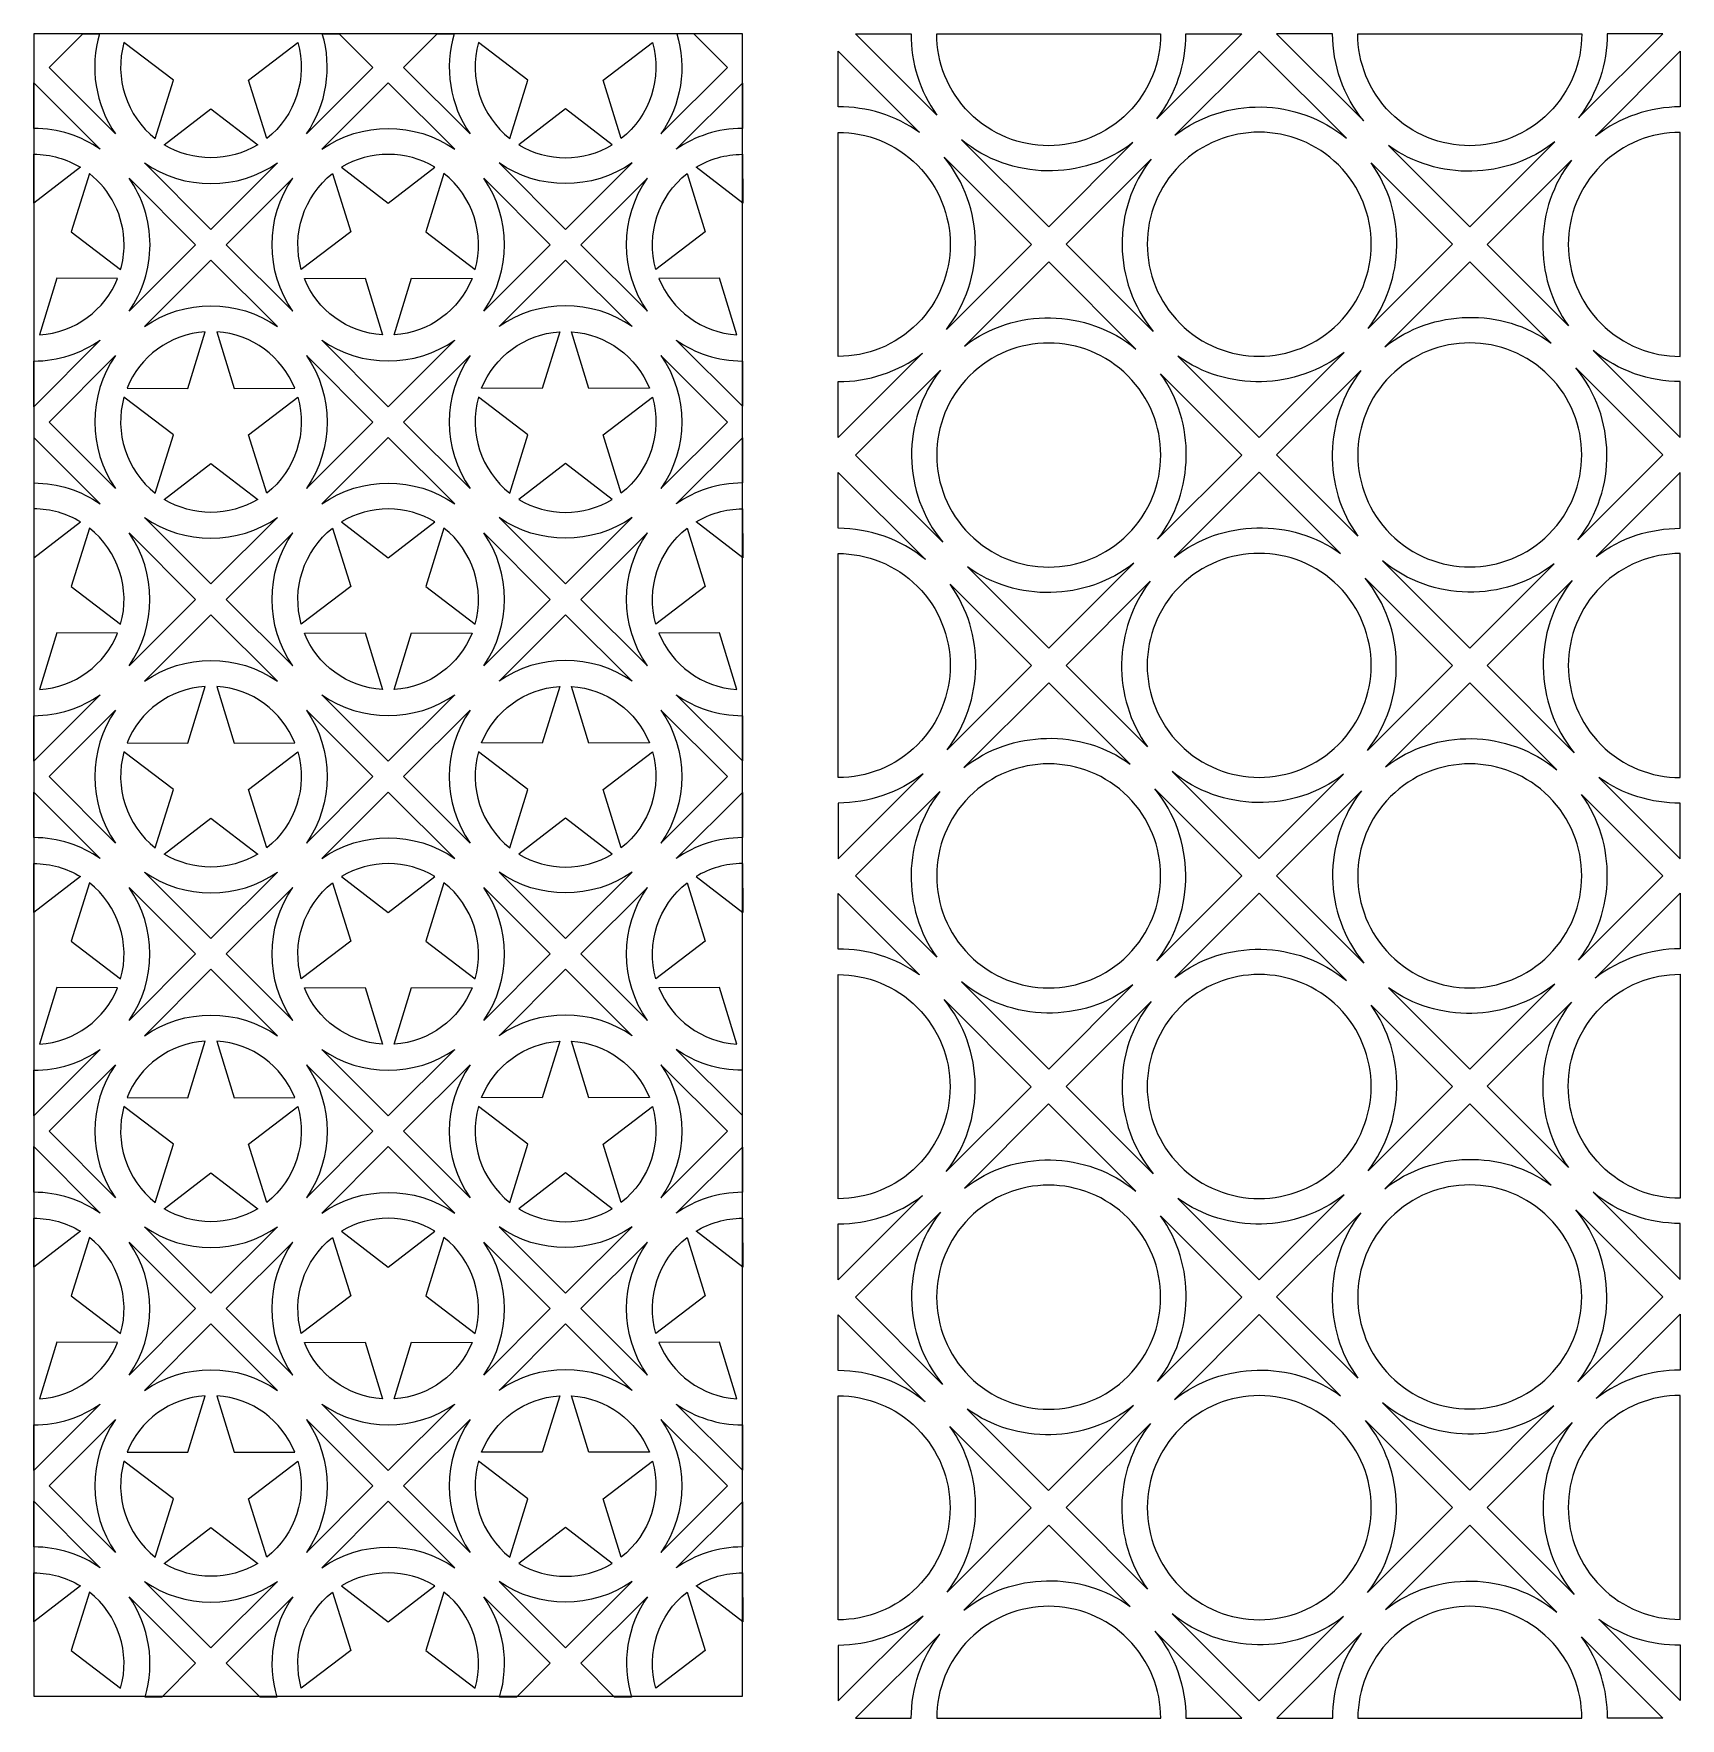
# Model space of a CAD drawing. Header units: centimetres. Extents: x -68 to 68, y -70 to 70.
import ezdxf

# ---------------------------------------------------------------- set-up
doc = ezdxf.new("R2010")
doc.units = ezdxf.units.CM
doc.header["$MEASUREMENT"] = 0
doc.layers.add('layer 1', color=7, linetype='Continuous')

msp = doc.modelspace()

# ---------------------------------------------------------------- linework, layer by layer
at = {"layer": 'layer 1', "color": 242, "lineweight": 9}
msp.add_lwpolyline([(-68.30427, -68.03747), (-9.50995, -68.03747), (-9.50995, 69.86363), (-68.30427, 69.86363), (-68.30427, -68.03747)], close=True, dxfattribs=at)
at = {"layer": 'layer 1', "color": 114, "lineweight": 9}
for points, knots in [([(4.48881, 69.86364), (4.48881, 69.86364), (-0.12264, 69.86363), (-0.12264, 69.86363), (-0.12264, 69.86363), (-0.12264, 69.86363), (6.62504, 63.11615), (6.62504, 63.11615), (6.62504, 63.11615), (5.1857, 65.09809), (4.47632, 67.48099), (4.48881, 69.86364)], [0, 0, 0, 0, 0.25, 0.25, 0.25, 0.25, 0.5, 0.5, 0.5, 0.5, 1, 1, 1, 1]), ([(31.92586, 69.86363), (31.92586, 69.86363), (27.27964, 69.86364), (27.27964, 69.86364), (27.27964, 69.86364), (27.2868, 67.36409), (26.48751, 64.86423), (24.87708, 62.81512), (24.87708, 62.81512), (24.87708, 62.81512), (31.92586, 69.86363), (31.92586, 69.86363)], [0, 0, 0, 0, 0.25, 0.25, 0.25, 0.25, 0.5, 0.5, 0.5, 0.5, 1, 1, 1, 1]), ([(39.45643, 69.86364), (39.46381, 67.2894), (40.32658, 64.71547), (42.0396, 62.63445), (42.0396, 62.63445), (42.0396, 62.63445), (34.81023, 69.86363), (34.81023, 69.86363), (34.81023, 69.86363), (34.81023, 69.86363), (39.45643, 69.86364), (39.45643, 69.86364)], [0, 0, 0, 0, 0.25, 0.25, 0.25, 0.25, 0.5, 0.5, 0.5, 0.5, 1, 1, 1, 1]), ([(62.24724, 69.86364), (62.24724, 69.86364), (66.85873, 69.86364), (66.85873, 69.86364), (66.85873, 69.86364), (66.85873, 69.86364), (59.87017, 62.87534), (59.87017, 62.87534), (59.87017, 62.87534), (61.43882, 64.90274), (62.23425, 67.38306), (62.24724, 69.86364)], [0, 0, 0, 0, 0.25, 0.25, 0.25, 0.25, 0.5, 0.5, 0.5, 0.5, 1, 1, 1, 1]), ([(6.61077, 69.86363), (6.61077, 67.48569), (7.51775, 65.10775), (9.33166, 63.29389), (9.33166, 63.29389), (12.95953, 59.66615), (18.84369, 59.66614), (22.47154, 63.29389), (22.47154, 63.29389), (24.28545, 65.10774), (25.19243, 67.48569), (25.19243, 69.86362), (25.19243, 69.86362), (25.19243, 69.86362), (6.61077, 69.86363), (6.61077, 69.86363)], [0, 0, 0, 0, 0.2, 0.2, 0.2, 0.2, 0.4, 0.4, 0.4, 0.4, 0.6, 0.6, 0.6, 0.6, 1, 1, 1, 1]), ([(41.54364, 69.86363), (41.54364, 67.48569), (42.45062, 65.10773), (44.26451, 63.29389), (44.26451, 63.29389), (47.89235, 59.66615), (53.77653, 59.66615), (57.4044, 63.29389), (57.4044, 63.29389), (59.21831, 65.10775), (60.1253, 67.48569), (60.1253, 69.86363), (60.1253, 69.86363), (60.1253, 69.86363), (41.54364, 69.86363), (41.54364, 69.86363)], [0, 0, 0, 0, 0.2, 0.2, 0.2, 0.2, 0.4, 0.4, 0.4, 0.4, 0.6, 0.6, 0.6, 0.6, 1, 1, 1, 1]), ([(-1.55932, 63.7966), (0.82278, 63.81171), (3.20522, 63.10404), (5.18839, 61.66387), (5.18839, 61.66387), (5.18839, 61.66387), (-1.55932, 68.41139), (-1.55932, 68.41139), (-1.55932, 68.41139), (-1.55932, 68.41139), (-1.55932, 63.7966), (-1.55932, 63.7966)], [0, 0, 0, 0, 0.25, 0.25, 0.25, 0.25, 0.5, 0.5, 0.5, 0.5, 1, 1, 1, 1]), ([(40.59847, 61.19791), (36.5189, 64.55585), (30.53655, 64.6542), (26.38055, 61.43875), (26.38055, 61.43875), (26.38055, 61.43875), (33.36908, 68.42708), (33.36908, 68.42708), (33.36908, 68.42708), (33.36908, 68.42708), (40.59847, 61.19791), (40.59847, 61.19791)], [0, 0, 0, 0, 0.25, 0.25, 0.25, 0.25, 0.5, 0.5, 0.5, 0.5, 1, 1, 1, 1]), ([(68.30429, 63.79659), (68.30429, 63.79659), (68.30429, 68.41139), (68.30429, 68.41139), (68.30429, 68.41139), (68.30429, 68.41139), (61.25555, 61.36285), (61.25555, 61.36285), (61.25555, 61.36285), (63.29517, 62.96568), (65.79956, 63.78069), (68.30429, 63.79659)], [0, 0, 0, 0, 0.25, 0.25, 0.25, 0.25, 0.5, 0.5, 0.5, 0.5, 1, 1, 1, 1]), ([(-1.55932, 43.09705), (0.81867, 43.09705), (3.19672, 44.00399), (5.01062, 45.81785), (5.01062, 45.81785), (8.63849, 49.4456), (8.63848, 55.3296), (5.01062, 58.95735), (5.01062, 58.95735), (3.1967, 60.77122), (0.81869, 61.6782), (-1.55932, 61.6782), (-1.55932, 61.6782), (-1.55932, 61.6782), (-1.55932, 43.09705), (-1.55932, 43.09705)], [0, 0, 0, 0, 0.2, 0.2, 0.2, 0.2, 0.4, 0.4, 0.4, 0.4, 0.6, 0.6, 0.6, 0.6, 1, 1, 1, 1]), ([(39.93902, 45.83357), (36.31054, 42.2052), (30.42762, 42.2052), (26.79914, 45.83357), (26.79914, 45.83357), (23.17066, 49.46194), (23.17066, 55.34469), (26.79914, 58.97306), (26.79914, 58.97306), (30.42762, 62.60142), (36.31054, 62.60143), (39.93902, 58.97306), (39.93902, 58.97306), (43.5675, 55.34469), (43.5675, 49.46194), (39.93902, 45.83357)], [0, 0, 0, 0, 0.2, 0.2, 0.2, 0.2, 0.4, 0.4, 0.4, 0.4, 0.6, 0.6, 0.6, 0.6, 1, 1, 1, 1]), ([(68.30431, 43.09705), (65.92628, 43.09705), (63.54826, 44.00399), (61.73435, 45.81785), (61.73435, 45.81785), (58.10649, 49.4456), (58.10649, 55.32961), (61.73435, 58.95735), (61.73435, 58.95735), (63.54827, 60.77123), (65.9263, 61.67815), (68.30432, 61.67815), (68.30432, 61.67815), (68.30432, 61.67815), (68.30431, 43.09705), (68.30431, 43.09705)], [0, 0, 0, 0, 0.2, 0.2, 0.2, 0.2, 0.4, 0.4, 0.4, 0.4, 0.6, 0.6, 0.6, 0.6, 1, 1, 1, 1]), ([(8.67221, 61.06903), (12.75178, 57.71111), (18.73416, 57.61276), (22.89013, 60.82818), (22.89013, 60.82818), (22.89013, 60.82818), (15.90162, 53.83986), (15.90162, 53.83986), (15.90162, 53.83986), (15.90162, 53.83986), (8.67221, 61.06903), (8.67221, 61.06903)], [0, 0, 0, 0, 0.25, 0.25, 0.25, 0.25, 0.5, 0.5, 0.5, 0.5, 1, 1, 1, 1]), ([(44.08677, 60.58735), (48.15528, 57.63288), (53.90381, 57.76119), (57.88321, 60.88837), (57.88321, 60.88837), (57.88321, 60.88837), (50.83444, 53.83988), (50.83444, 53.83988), (50.83444, 53.83988), (50.83444, 53.83988), (44.08677, 60.58735), (44.08677, 60.58735)], [0, 0, 0, 0, 0.25, 0.25, 0.25, 0.25, 0.5, 0.5, 0.5, 0.5, 1, 1, 1, 1]), ([(7.41621, 45.3391), (7.41621, 45.3391), (14.46491, 52.38761), (14.46491, 52.38761), (14.46491, 52.38761), (14.46491, 52.38761), (7.23553, 59.61679), (7.23553, 59.61679), (7.23553, 59.61679), (10.61191, 55.51518), (10.68515, 49.49858), (7.41621, 45.3391)], [0, 0, 0, 0, 0.25, 0.25, 0.25, 0.25, 0.5, 0.5, 0.5, 0.5, 1, 1, 1, 1]), ([(24.39358, 59.45185), (24.39358, 59.45185), (17.34484, 52.40331), (17.34484, 52.40331), (17.34484, 52.40331), (17.34484, 52.40331), (24.57422, 45.17414), (24.57422, 45.17414), (24.57422, 45.17414), (21.19787, 49.27577), (21.12461, 55.29234), (24.39358, 59.45185)], [0, 0, 0, 0, 0.25, 0.25, 0.25, 0.25, 0.5, 0.5, 0.5, 0.5, 1, 1, 1, 1]), ([(42.64564, 59.15079), (45.58349, 55.10546), (45.48024, 49.3898), (42.40479, 45.41499), (42.40479, 45.41499), (42.40479, 45.41499), (49.39332, 52.40331), (49.39332, 52.40331), (49.39332, 52.40331), (49.39332, 52.40331), (42.64564, 59.15079), (42.64564, 59.15079)], [0, 0, 0, 0, 0.25, 0.25, 0.25, 0.25, 0.5, 0.5, 0.5, 0.5, 1, 1, 1, 1]), ([(59.02771, 45.64012), (56.08988, 49.68544), (56.19316, 55.40109), (59.26861, 59.37594), (59.26861, 59.37594), (59.26861, 59.37594), (52.28005, 52.38759), (52.28005, 52.38759), (52.28005, 52.38759), (52.28005, 52.38759), (59.02771, 45.64012), (59.02771, 45.64012)], [0, 0, 0, 0, 0.25, 0.25, 0.25, 0.25, 0.5, 0.5, 0.5, 0.5, 1, 1, 1, 1]), ([(23.13545, 43.71071), (19.05588, 47.06865), (13.07353, 47.167), (8.91753, 43.95156), (8.91753, 43.95156), (8.91753, 43.95156), (15.90606, 50.93988), (15.90606, 50.93988), (15.90606, 50.93988), (15.90606, 50.93988), (23.13545, 43.71071), (23.13545, 43.71071)], [0, 0, 0, 0, 0.25, 0.25, 0.25, 0.25, 0.5, 0.5, 0.5, 0.5, 1, 1, 1, 1]), ([(57.58661, 44.20356), (53.51813, 47.15805), (47.76957, 47.02975), (43.79018, 43.90253), (43.79018, 43.90253), (43.79018, 43.90253), (50.83892, 50.95105), (50.83892, 50.95105), (50.83892, 50.95105), (50.83892, 50.95105), (57.58661, 44.20356), (57.58661, 44.20356)], [0, 0, 0, 0, 0.25, 0.25, 0.25, 0.25, 0.5, 0.5, 0.5, 0.5, 1, 1, 1, 1]), ([(22.476, 28.34637), (18.84753, 24.718), (12.9646, 24.718), (9.33612, 28.34637), (9.33612, 28.34637), (5.70765, 31.97474), (5.70765, 37.85749), (9.33612, 41.48586), (9.33612, 41.48586), (12.9646, 45.11423), (18.84753, 45.11423), (22.476, 41.48586), (22.476, 41.48586), (26.10448, 37.85749), (26.10448, 31.97474), (22.476, 28.34637)], [0, 0, 0, 0, 0.2, 0.2, 0.2, 0.2, 0.4, 0.4, 0.4, 0.4, 0.6, 0.6, 0.6, 0.6, 1, 1, 1, 1]), ([(44.26898, 41.49703), (47.89746, 45.1254), (53.78038, 45.1254), (57.40886, 41.49703), (57.40886, 41.49703), (61.03734, 37.86866), (61.03734, 31.98591), (57.40886, 28.35754), (57.40886, 28.35754), (53.78038, 24.72917), (47.89746, 24.72917), (44.26898, 28.35754), (44.26898, 28.35754), (40.6405, 31.98591), (40.6405, 37.86866), (44.26898, 41.49703)], [0, 0, 0, 0, 0.2, 0.2, 0.2, 0.2, 0.4, 0.4, 0.4, 0.4, 0.6, 0.6, 0.6, 0.6, 1, 1, 1, 1]), ([(-1.5593, 36.36384), (-1.5593, 36.36384), (5.42922, 43.35216), (5.42922, 43.35216), (5.42922, 43.35216), (3.39212, 41.77609), (0.9162, 40.99616), (-1.55932, 41.00602), (-1.55932, 41.00602), (-1.55932, 41.00602), (-1.5593, 36.36384), (-1.5593, 36.36384)], [0, 0, 0, 0, 0.25, 0.25, 0.25, 0.25, 0.5, 0.5, 0.5, 0.5, 1, 1, 1, 1]), ([(26.62139, 43.12703), (30.68987, 40.17255), (36.43843, 40.30085), (40.41782, 43.42807), (40.41782, 43.42807), (40.41782, 43.42807), (33.36908, 36.37954), (33.36908, 36.37954), (33.36908, 36.37954), (33.36908, 36.37954), (26.62139, 43.12703), (26.62139, 43.12703)], [0, 0, 0, 0, 0.25, 0.25, 0.25, 0.25, 0.5, 0.5, 0.5, 0.5, 1, 1, 1, 1]), ([(68.30427, 36.36383), (68.30427, 36.36383), (61.0749, 43.593), (61.0749, 43.593), (61.0749, 43.593), (63.15482, 41.88102), (65.72937, 41.01629), (68.30431, 41.00603), (68.30431, 41.00603), (68.30431, 41.00603), (68.30427, 36.36383), (68.30427, 36.36383)], [0, 0, 0, 0, 0.25, 0.25, 0.25, 0.25, 0.5, 0.5, 0.5, 0.5, 1, 1, 1, 1]), ([(6.93056, 41.96465), (6.93056, 41.96465), (-0.11818, 34.91611), (-0.11818, 34.91611), (-0.11818, 34.91611), (-0.11818, 34.91611), (7.1112, 27.68694), (7.1112, 27.68694), (7.1112, 27.68694), (3.73486, 31.78857), (3.66159, 37.80514), (6.93056, 41.96465)], [0, 0, 0, 0, 0.25, 0.25, 0.25, 0.25, 0.5, 0.5, 0.5, 0.5, 1, 1, 1, 1]), ([(59.81442, 27.87875), (59.81442, 27.87875), (66.86316, 34.92728), (66.86316, 34.92728), (66.86316, 34.92728), (66.86316, 34.92728), (59.63378, 42.15646), (59.63378, 42.15646), (59.63378, 42.15646), (63.01013, 38.05483), (63.08339, 32.03826), (59.81442, 27.87875)], [0, 0, 0, 0, 0.25, 0.25, 0.25, 0.25, 0.5, 0.5, 0.5, 0.5, 1, 1, 1, 1]), ([(25.18263, 41.66359), (28.12047, 37.61826), (28.01722, 31.9026), (24.94177, 27.92779), (24.94177, 27.92779), (24.94177, 27.92779), (31.93031, 34.91611), (31.93031, 34.91611), (31.93031, 34.91611), (31.93031, 34.91611), (25.18263, 41.66359), (25.18263, 41.66359)], [0, 0, 0, 0, 0.25, 0.25, 0.25, 0.25, 0.5, 0.5, 0.5, 0.5, 1, 1, 1, 1]), ([(41.56236, 28.1798), (38.62451, 32.22514), (38.72776, 37.94079), (41.80321, 41.91561), (41.80321, 41.91561), (41.80321, 41.91561), (34.81468, 34.92728), (34.81468, 34.92728), (34.81468, 34.92728), (34.81468, 34.92728), (41.56236, 28.1798), (41.56236, 28.1798)], [0, 0, 0, 0, 0.25, 0.25, 0.25, 0.25, 0.5, 0.5, 0.5, 0.5, 1, 1, 1, 1]), ([(-1.55932, 28.83738), (1.01561, 28.82713), (3.59016, 27.9624), (5.67007, 26.2504), (5.67007, 26.2504), (5.67007, 26.2504), (-1.55932, 33.4796), (-1.55932, 33.4796), (-1.55932, 33.4796), (-1.55932, 33.4796), (-1.55932, 28.83738), (-1.55932, 28.83738)], [0, 0, 0, 0, 0.25, 0.25, 0.25, 0.25, 0.5, 0.5, 0.5, 0.5, 1, 1, 1, 1]), ([(40.11466, 26.74777), (36.04618, 29.70226), (30.29762, 29.57396), (26.31824, 26.44673), (26.31824, 26.44673), (26.31824, 26.44673), (33.36697, 33.49526), (33.36697, 33.49526), (33.36697, 33.49526), (33.36697, 33.49526), (40.11466, 26.74777), (40.11466, 26.74777)], [0, 0, 0, 0, 0.25, 0.25, 0.25, 0.25, 0.5, 0.5, 0.5, 0.5, 1, 1, 1, 1]), ([(68.30431, 28.83739), (65.82877, 28.84723), (63.35285, 28.06729), (61.31575, 26.49123), (61.31575, 26.49123), (61.31575, 26.49123), (68.30429, 33.47954), (68.30429, 33.47954), (68.30429, 33.47954), (68.30429, 33.47954), (68.30431, 28.83739), (68.30431, 28.83739)], [0, 0, 0, 0, 0.25, 0.25, 0.25, 0.25, 0.5, 0.5, 0.5, 0.5, 1, 1, 1, 1]), ([(-1.55932, 8.16524), (0.81869, 8.16524), (3.1967, 9.07218), (5.01062, 10.88604), (5.01062, 10.88604), (8.63848, 14.51379), (8.63848, 20.39778), (5.01062, 24.02554), (5.01062, 24.02554), (3.19672, 25.83939), (0.81869, 26.74633), (-1.55932, 26.74633), (-1.55932, 26.74633), (-1.55932, 26.74633), (-1.55932, 8.16524), (-1.55932, 8.16524)], [0, 0, 0, 0, 0.2, 0.2, 0.2, 0.2, 0.4, 0.4, 0.4, 0.4, 0.6, 0.6, 0.6, 0.6, 1, 1, 1, 1]), ([(26.79703, 24.04124), (30.42551, 27.66961), (36.30844, 27.66961), (39.93691, 24.04124), (39.93691, 24.04124), (43.56539, 20.41287), (43.56539, 14.53012), (39.93691, 10.90175), (39.93691, 10.90175), (36.30844, 7.27338), (30.42551, 7.27338), (26.79703, 10.90175), (26.79703, 10.90175), (23.16856, 14.53012), (23.16856, 20.41287), (26.79703, 24.04124)], [0, 0, 0, 0, 0.2, 0.2, 0.2, 0.2, 0.4, 0.4, 0.4, 0.4, 0.6, 0.6, 0.6, 0.6, 1, 1, 1, 1]), ([(68.30431, 8.16524), (65.9263, 8.16524), (63.54827, 9.07217), (61.73435, 10.88604), (61.73435, 10.88604), (58.10649, 14.51378), (58.10649, 20.39779), (61.73435, 24.02554), (61.73435, 24.02554), (63.54826, 25.83941), (65.92628, 26.74634), (68.30431, 26.74634), (68.30431, 26.74634), (68.30431, 26.74634), (68.30431, 8.16524), (68.30431, 8.16524)], [0, 0, 0, 0, 0.2, 0.2, 0.2, 0.2, 0.4, 0.4, 0.4, 0.4, 0.6, 0.6, 0.6, 0.6, 1, 1, 1, 1]), ([(9.15837, 25.63983), (13.22686, 22.68535), (18.97541, 22.81365), (22.9548, 25.94087), (22.9548, 25.94087), (22.9548, 25.94087), (15.90606, 18.89235), (15.90606, 18.89235), (15.90606, 18.89235), (15.90606, 18.89235), (9.15837, 25.63983), (9.15837, 25.63983)], [0, 0, 0, 0, 0.25, 0.25, 0.25, 0.25, 0.5, 0.5, 0.5, 0.5, 1, 1, 1, 1]), ([(43.60953, 26.13269), (47.6891, 22.77475), (53.67145, 22.6764), (57.82745, 25.89184), (57.82745, 25.89184), (57.82745, 25.89184), (50.83892, 18.90352), (50.83892, 18.90352), (50.83892, 18.90352), (50.83892, 18.90352), (43.60953, 26.13269), (43.60953, 26.13269)], [0, 0, 0, 0, 0.25, 0.25, 0.25, 0.25, 0.5, 0.5, 0.5, 0.5, 1, 1, 1, 1]), ([(7.71728, 24.20327), (10.65509, 20.15795), (10.55183, 14.44227), (7.47641, 10.46747), (7.47641, 10.46747), (7.47641, 10.46747), (14.46492, 17.45581), (14.46492, 17.45581), (14.46492, 17.45581), (14.46492, 17.45581), (7.71728, 24.20327), (7.71728, 24.20327)], [0, 0, 0, 0, 0.25, 0.25, 0.25, 0.25, 0.5, 0.5, 0.5, 0.5, 1, 1, 1, 1]), ([(24.09041, 10.72401), (21.15256, 14.76935), (21.25582, 20.485), (24.33126, 24.45982), (24.33126, 24.45982), (24.33126, 24.45982), (17.34273, 17.47149), (17.34273, 17.47149), (17.34273, 17.47149), (17.34273, 17.47149), (24.09041, 10.72401), (24.09041, 10.72401)], [0, 0, 0, 0, 0.25, 0.25, 0.25, 0.25, 0.5, 0.5, 0.5, 0.5, 1, 1, 1, 1]), ([(42.34247, 10.42296), (42.34247, 10.42296), (49.39122, 17.47149), (49.39122, 17.47149), (49.39122, 17.47149), (49.39122, 17.47149), (42.16183, 24.70066), (42.16183, 24.70066), (42.16183, 24.70066), (45.53818, 20.59904), (45.61144, 14.58246), (42.34247, 10.42296)], [0, 0, 0, 0, 0.25, 0.25, 0.25, 0.25, 0.5, 0.5, 0.5, 0.5, 1, 1, 1, 1]), ([(59.32879, 24.50433), (59.32879, 24.50433), (52.28003, 17.45582), (52.28003, 17.45582), (52.28003, 17.45582), (52.28003, 17.45582), (59.50944, 10.22661), (59.50944, 10.22661), (59.50944, 10.22661), (56.13311, 14.32825), (56.05979, 20.34483), (59.32879, 24.50433)], [0, 0, 0, 0, 0.25, 0.25, 0.25, 0.25, 0.5, 0.5, 0.5, 0.5, 1, 1, 1, 1]), ([(22.64929, 9.28745), (18.5808, 12.24194), (12.83225, 12.11363), (8.85286, 8.98641), (8.85286, 8.98641), (8.85286, 8.98641), (15.9016, 16.03494), (15.9016, 16.03494), (15.9016, 16.03494), (15.9016, 16.03494), (22.64929, 9.28745), (22.64929, 9.28745)], [0, 0, 0, 0, 0.25, 0.25, 0.25, 0.25, 0.5, 0.5, 0.5, 0.5, 1, 1, 1, 1]), ([(58.06384, 8.80577), (53.98428, 12.16371), (48.00192, 12.26205), (43.84592, 9.04661), (43.84592, 9.04661), (43.84592, 9.04661), (50.83446, 16.03494), (50.83446, 16.03494), (50.83446, 16.03494), (50.83446, 16.03494), (58.06384, 8.80577), (58.06384, 8.80577)], [0, 0, 0, 0, 0.25, 0.25, 0.25, 0.25, 0.5, 0.5, 0.5, 0.5, 1, 1, 1, 1]), ([(9.33166, 6.58091), (12.96013, 10.20928), (18.84306, 10.20928), (22.47154, 6.58091), (22.47154, 6.58091), (26.10001, 2.95255), (26.10001, -2.93021), (22.47154, -6.55857), (22.47154, -6.55857), (18.84306, -10.18694), (12.96013, -10.18694), (9.33166, -6.55857), (9.33166, -6.55857), (5.70318, -2.93021), (5.70318, 2.95255), (9.33166, 6.58091)], [0, 0, 0, 0, 0.2, 0.2, 0.2, 0.2, 0.4, 0.4, 0.4, 0.4, 0.6, 0.6, 0.6, 0.6, 1, 1, 1, 1]), ([(57.40439, -6.55857), (53.77592, -10.18694), (47.89299, -10.18694), (44.26451, -6.55857), (44.26451, -6.55857), (40.63604, -2.93021), (40.63604, 2.95255), (44.26452, 6.58091), (44.26452, 6.58091), (47.89299, 10.20928), (53.77592, 10.20928), (57.4044, 6.58091), (57.4044, 6.58091), (61.03287, 2.95255), (61.03287, -2.93021), (57.40439, -6.55857)], [0, 0, 0, 0, 0.2, 0.2, 0.2, 0.2, 0.4, 0.4, 0.4, 0.4, 0.6, 0.6, 0.6, 0.6, 1, 1, 1, 1]), ([(-1.55932, 1.43204), (-1.55932, 1.43204), (-1.5593, 6.0468), (-1.5593, 6.0468), (-1.5593, 6.0468), (0.94543, 6.06268), (3.44982, 6.87771), (5.48946, 8.48056), (5.48946, 8.48056), (5.48946, 8.48056), (-1.55932, 1.43204), (-1.55932, 1.43204)], [0, 0, 0, 0, 0.25, 0.25, 0.25, 0.25, 0.5, 0.5, 0.5, 0.5, 1, 1, 1, 1]), ([(26.13759, 8.6769), (30.21715, 5.31896), (36.19951, 5.22061), (40.35551, 8.43605), (40.35551, 8.43605), (40.35551, 8.43605), (33.36697, 1.44773), (33.36697, 1.44773), (33.36697, 1.44773), (33.36697, 1.44773), (26.13759, 8.6769), (26.13759, 8.6769)], [0, 0, 0, 0, 0.25, 0.25, 0.25, 0.25, 0.5, 0.5, 0.5, 0.5, 1, 1, 1, 1]), ([(6.62503, -6.73631), (3.68719, -2.69097), (3.79044, 3.02468), (6.86589, 6.9995), (6.86589, 6.9995), (6.86589, 6.9995), (-0.12265, 0.01117), (-0.12265, 0.01117), (-0.12265, 0.01117), (-0.12265, 0.01117), (6.62503, -6.73631), (6.62503, -6.73631)], [0, 0, 0, 0, 0.25, 0.25, 0.25, 0.25, 0.5, 0.5, 0.5, 0.5, 1, 1, 1, 1]), ([(24.8771, -7.03736), (24.8771, -7.03736), (31.92584, 0.01117), (31.92584, 0.01117), (31.92584, 0.01117), (31.92584, 0.01117), (24.69646, 7.24034), (24.69646, 7.24034), (24.69646, 7.24034), (28.0728, 3.13871), (28.14607, -2.87786), (24.8771, -7.03736)], [0, 0, 0, 0, 0.25, 0.25, 0.25, 0.25, 0.5, 0.5, 0.5, 0.5, 1, 1, 1, 1]), ([(41.85896, 7.05971), (41.85896, 7.05971), (34.81021, 0.01117), (34.81021, 0.01117), (34.81021, 0.01117), (34.81021, 0.01117), (42.0396, -7.218), (42.0396, -7.218), (42.0396, -7.218), (38.66325, -3.11637), (38.58999, 2.9002), (41.85896, 7.05971)], [0, 0, 0, 0, 0.25, 0.25, 0.25, 0.25, 0.5, 0.5, 0.5, 0.5, 1, 1, 1, 1]), ([(68.30431, 1.43204), (68.30431, 1.43204), (61.55663, 8.17951), (61.55663, 8.17951), (61.55663, 8.17951), (63.53979, 6.73934), (65.92221, 6.03167), (68.30431, 6.04677), (68.30431, 6.04677), (68.30431, 6.04677), (68.30431, 1.43204), (68.30431, 1.43204)], [0, 0, 0, 0, 0.25, 0.25, 0.25, 0.25, 0.5, 0.5, 0.5, 0.5, 1, 1, 1, 1]), ([(60.11102, 6.75865), (63.04886, 2.71331), (62.94561, -3.00234), (59.87017, -6.97716), (59.87017, -6.97716), (59.87017, -6.97716), (66.8587, 0.01117), (66.8587, 0.01117), (66.8587, 0.01117), (66.8587, 0.01117), (60.11102, 6.75865), (60.11102, 6.75865)], [0, 0, 0, 0, 0.25, 0.25, 0.25, 0.25, 0.5, 0.5, 0.5, 0.5, 1, 1, 1, 1]), ([(-1.55932, -6.06439), (0.8199, -6.05103), (3.19899, -6.75873), (5.17979, -8.19717), (5.17979, -8.19717), (5.17979, -8.19717), (-1.55932, -1.45822), (-1.55932, -1.45822), (-1.55932, -1.45822), (-1.55932, -1.45822), (-1.55932, -6.06439), (-1.55932, -6.06439)], [0, 0, 0, 0, 0.25, 0.25, 0.25, 0.25, 0.5, 0.5, 0.5, 0.5, 1, 1, 1, 1]), ([(40.59636, -8.66573), (36.51679, -5.30779), (30.53444, -5.20944), (26.37844, -8.42488), (26.37844, -8.42488), (26.37844, -8.42488), (33.36697, -1.43656), (33.36697, -1.43656), (33.36697, -1.43656), (33.36697, -1.43656), (40.59636, -8.66573), (40.59636, -8.66573)], [0, 0, 0, 0, 0.25, 0.25, 0.25, 0.25, 0.5, 0.5, 0.5, 0.5, 1, 1, 1, 1]), ([(68.2998, -6.03355), (68.2998, -6.03355), (68.29991, -1.41827), (68.29991, -1.41827), (68.29991, -1.41827), (68.29991, -1.41827), (61.25117, -8.4668), (61.25117, -8.4668), (61.25117, -8.4668), (63.29199, -6.86302), (65.79359, -6.04852), (68.2998, -6.03355)], [0, 0, 0, 0, 0.25, 0.25, 0.25, 0.25, 0.5, 0.5, 0.5, 0.5, 1, 1, 1, 1]), ([(-1.55932, -26.764), (0.81585, -26.76183), (3.19033, -25.85488), (5.00204, -24.0432), (5.00204, -24.0432), (8.62989, -20.41545), (8.62989, -14.53144), (5.00204, -10.9037), (5.00204, -10.9037), (3.19031, -9.09201), (0.81583, -8.18507), (-1.55932, -8.18289), (-1.55932, -8.18289), (-1.55932, -8.18289), (-1.55932, -26.764), (-1.55932, -26.764)], [0, 0, 0, 0, 0.2, 0.2, 0.2, 0.2, 0.4, 0.4, 0.4, 0.4, 0.6, 0.6, 0.6, 0.6, 1, 1, 1, 1]), ([(39.93691, -24.03007), (36.30844, -27.65844), (30.42551, -27.65844), (26.79703, -24.03007), (26.79703, -24.03007), (23.16856, -20.4017), (23.16856, -14.51895), (26.79703, -10.89058), (26.79703, -10.89058), (30.42551, -7.26221), (36.30844, -7.26221), (39.93691, -10.89058), (39.93691, -10.89058), (43.56539, -14.51895), (43.56539, -20.4017), (39.93691, -24.03007)], [0, 0, 0, 0, 0.2, 0.2, 0.2, 0.2, 0.4, 0.4, 0.4, 0.4, 0.6, 0.6, 0.6, 0.6, 1, 1, 1, 1]), ([(68.2998, -26.73258), (68.2998, -26.73258), (68.29967, -8.15147), (68.29967, -8.15147), (68.29967, -8.15147), (65.92019, -8.15035), (63.545, -9.0573), (61.72997, -10.87229), (61.72997, -10.87229), (58.10212, -14.50004), (58.10212, -20.38404), (61.72997, -24.01179), (61.72997, -24.01179), (63.545, -25.82676), (65.92033, -26.73369), (68.2998, -26.73258)], [0, 0, 0, 0, 0.2, 0.2, 0.2, 0.2, 0.4, 0.4, 0.4, 0.4, 0.6, 0.6, 0.6, 0.6, 1, 1, 1, 1]), ([(8.67221, -8.78343), (12.75178, -12.14137), (18.73413, -12.23971), (22.89013, -9.02427), (22.89013, -9.02427), (22.89013, -9.02427), (15.9016, -16.0126), (15.9016, -16.0126), (15.9016, -16.0126), (15.9016, -16.0126), (8.67221, -8.78343), (8.67221, -8.78343)], [0, 0, 0, 0, 0.25, 0.25, 0.25, 0.25, 0.5, 0.5, 0.5, 0.5, 1, 1, 1, 1]), ([(44.08677, -9.26511), (48.15525, -12.2196), (53.9038, -12.09129), (57.88319, -8.96407), (57.88319, -8.96407), (57.88319, -8.96407), (50.83446, -16.0126), (50.83446, -16.0126), (50.83446, -16.0126), (50.83446, -16.0126), (44.08677, -9.26511), (44.08677, -9.26511)], [0, 0, 0, 0, 0.25, 0.25, 0.25, 0.25, 0.5, 0.5, 0.5, 0.5, 1, 1, 1, 1]), ([(7.4076, -24.52197), (7.4076, -24.52197), (14.45636, -17.47345), (14.45636, -17.47345), (14.45636, -17.47345), (14.45636, -17.47345), (7.22697, -10.24427), (7.22697, -10.24427), (7.22697, -10.24427), (10.60331, -14.34591), (10.67657, -20.36248), (7.4076, -24.52197)], [0, 0, 0, 0, 0.25, 0.25, 0.25, 0.25, 0.5, 0.5, 0.5, 0.5, 1, 1, 1, 1]), ([(24.39147, -10.41179), (24.39147, -10.41179), (17.34273, -17.46033), (17.34273, -17.46033), (17.34273, -17.46033), (17.34273, -17.46033), (24.57211, -24.6895), (24.57211, -24.6895), (24.57211, -24.6895), (21.19577, -20.58787), (21.1225, -14.5713), (24.39147, -10.41179)], [0, 0, 0, 0, 0.25, 0.25, 0.25, 0.25, 0.5, 0.5, 0.5, 0.5, 1, 1, 1, 1]), ([(42.64354, -10.71284), (45.58138, -14.75818), (45.47813, -20.47384), (42.40268, -24.44865), (42.40268, -24.44865), (42.40268, -24.44865), (49.39122, -17.46033), (49.39122, -17.46033), (49.39122, -17.46033), (49.39122, -17.46033), (42.64354, -10.71284), (42.64354, -10.71284)], [0, 0, 0, 0, 0.25, 0.25, 0.25, 0.25, 0.5, 0.5, 0.5, 0.5, 1, 1, 1, 1]), ([(59.02335, -24.18952), (56.0855, -20.14419), (56.18877, -14.42853), (59.26422, -10.45372), (59.26422, -10.45372), (59.26422, -10.45372), (52.27567, -17.44204), (52.27567, -17.44204), (52.27567, -17.44204), (52.27567, -17.44204), (59.02335, -24.18952), (59.02335, -24.18952)], [0, 0, 0, 0, 0.25, 0.25, 0.25, 0.25, 0.5, 0.5, 0.5, 0.5, 1, 1, 1, 1]), ([(23.12897, -26.13917), (19.0494, -22.78123), (13.06705, -22.68289), (8.91105, -25.89833), (8.91105, -25.89833), (8.91105, -25.89833), (15.89958, -18.91), (15.89958, -18.91), (15.89958, -18.91), (15.89958, -18.91), (23.12897, -26.13917), (23.12897, -26.13917)], [0, 0, 0, 0, 0.25, 0.25, 0.25, 0.25, 0.5, 0.5, 0.5, 0.5, 1, 1, 1, 1]), ([(57.58013, -25.63725), (53.51164, -22.68277), (47.76309, -22.81107), (43.7837, -25.93829), (43.7837, -25.93829), (43.7837, -25.93829), (50.83244, -18.88977), (50.83244, -18.88977), (50.83244, -18.88977), (50.83244, -18.88977), (57.58013, -25.63725), (57.58013, -25.63725)], [0, 0, 0, 0, 0.25, 0.25, 0.25, 0.25, 0.5, 0.5, 0.5, 0.5, 1, 1, 1, 1]), ([(22.46952, -41.50351), (18.84104, -45.13188), (12.95812, -45.13188), (9.32964, -41.50351), (9.32964, -41.50351), (5.70116, -37.87515), (5.70116, -31.99239), (9.32964, -28.36402), (9.32964, -28.36402), (12.95812, -24.73566), (18.84104, -24.73566), (22.46952, -28.36402), (22.46952, -28.36402), (26.098, -31.99239), (26.098, -37.87515), (22.46952, -41.50351)], [0, 0, 0, 0, 0.2, 0.2, 0.2, 0.2, 0.4, 0.4, 0.4, 0.4, 0.6, 0.6, 0.6, 0.6, 1, 1, 1, 1]), ([(44.2625, -28.34379), (47.89097, -24.71542), (53.7739, -24.71542), (57.40238, -28.34379), (57.40238, -28.34379), (61.03085, -31.97216), (61.03085, -37.85491), (57.40238, -41.48328), (57.40238, -41.48328), (53.7739, -45.11165), (47.89097, -45.11165), (44.2625, -41.48328), (44.2625, -41.48328), (40.63402, -37.85491), (40.63402, -31.97216), (44.2625, -28.34379)], [0, 0, 0, 0, 0.2, 0.2, 0.2, 0.2, 0.4, 0.4, 0.4, 0.4, 0.6, 0.6, 0.6, 0.6, 1, 1, 1, 1]), ([(-1.55932, -33.48863), (-1.55932, -33.48863), (5.42062, -26.50888), (5.42062, -26.50888), (5.42062, -26.50888), (3.3859, -28.08313), (0.91336, -28.86306), (-1.55932, -28.85505), (-1.55932, -28.85505), (-1.55932, -28.85505), (-1.55932, -33.48863), (-1.55932, -33.48863)], [0, 0, 0, 0, 0.25, 0.25, 0.25, 0.25, 0.5, 0.5, 0.5, 0.5, 1, 1, 1, 1]), ([(26.61928, -26.7366), (30.68777, -29.69109), (36.43632, -29.56279), (40.41571, -26.43557), (40.41571, -26.43557), (40.41571, -26.43557), (33.36697, -33.48409), (33.36697, -33.48409), (33.36697, -33.48409), (33.36697, -33.48409), (26.61928, -26.7366), (26.61928, -26.7366)], [0, 0, 0, 0, 0.25, 0.25, 0.25, 0.25, 0.5, 0.5, 0.5, 0.5, 1, 1, 1, 1]), ([(68.29991, -33.46581), (68.29991, -33.46581), (61.07052, -26.23663), (61.07052, -26.23663), (61.07052, -26.23663), (63.15163, -27.9496), (65.72353, -28.81432), (68.29991, -28.8236), (68.29991, -28.8236), (68.29991, -28.8236), (68.29991, -33.46581), (68.29991, -33.46581)], [0, 0, 0, 0, 0.25, 0.25, 0.25, 0.25, 0.5, 0.5, 0.5, 0.5, 1, 1, 1, 1]), ([(6.92408, -27.88523), (6.92408, -27.88523), (-0.12466, -34.93377), (-0.12466, -34.93377), (-0.12466, -34.93377), (-0.12466, -34.93377), (7.10472, -42.16294), (7.10472, -42.16294), (7.10472, -42.16294), (3.72837, -38.06131), (3.65511, -32.04474), (6.92408, -27.88523)], [0, 0, 0, 0, 0.25, 0.25, 0.25, 0.25, 0.5, 0.5, 0.5, 0.5, 1, 1, 1, 1]), ([(41.55587, -41.66101), (38.61803, -37.61568), (38.72128, -31.90002), (41.79673, -27.92521), (41.79673, -27.92521), (41.79673, -27.92521), (34.80819, -34.91353), (34.80819, -34.91353), (34.80819, -34.91353), (34.80819, -34.91353), (41.55587, -41.66101), (41.55587, -41.66101)], [0, 0, 0, 0, 0.25, 0.25, 0.25, 0.25, 0.5, 0.5, 0.5, 0.5, 1, 1, 1, 1]), ([(59.80794, -41.96207), (59.80794, -41.96207), (66.85668, -34.91353), (66.85668, -34.91353), (66.85668, -34.91353), (66.85668, -34.91353), (59.6273, -27.68436), (59.6273, -27.68436), (59.6273, -27.68436), (63.00365, -31.78599), (63.07691, -37.80256), (59.80794, -41.96207)], [0, 0, 0, 0, 0.25, 0.25, 0.25, 0.25, 0.5, 0.5, 0.5, 0.5, 1, 1, 1, 1]), ([(25.17614, -28.18629), (28.11399, -32.23163), (28.01074, -37.94728), (24.93529, -41.9221), (24.93529, -41.9221), (24.93529, -41.9221), (31.92382, -34.93377), (31.92382, -34.93377), (31.92382, -34.93377), (31.92382, -34.93377), (25.17614, -28.18629), (25.17614, -28.18629)], [0, 0, 0, 0, 0.25, 0.25, 0.25, 0.25, 0.5, 0.5, 0.5, 0.5, 1, 1, 1, 1]), ([(-1.55932, -41.02372), (1.01274, -41.03585), (3.58389, -41.90056), (5.66149, -43.61067), (5.66149, -43.61067), (5.66149, -43.61067), (-1.55932, -36.39006), (-1.55932, -36.39006), (-1.55932, -36.39006), (-1.55932, -36.39006), (-1.55932, -41.02372), (-1.55932, -41.02372)], [0, 0, 0, 0, 0.25, 0.25, 0.25, 0.25, 0.5, 0.5, 0.5, 0.5, 1, 1, 1, 1]), ([(40.1257, -43.11586), (36.05721, -40.16138), (30.30866, -40.28968), (26.32927, -43.4169), (26.32927, -43.4169), (26.32927, -43.4169), (33.37801, -36.36838), (33.37801, -36.36838), (33.37801, -36.36838), (33.37801, -36.36838), (40.1257, -43.11586), (40.1257, -43.11586)], [0, 0, 0, 0, 0.25, 0.25, 0.25, 0.25, 0.5, 0.5, 0.5, 0.5, 1, 1, 1, 1]), ([(68.29991, -40.99226), (68.29991, -40.99226), (68.29991, -36.35008), (68.29991, -36.35008), (68.29991, -36.35008), (68.29991, -36.35008), (61.31139, -43.33841), (61.31139, -43.33841), (61.31139, -43.33841), (63.34969, -41.76141), (65.82292, -40.98148), (68.29991, -40.99226)], [0, 0, 0, 0, 0.25, 0.25, 0.25, 0.25, 0.5, 0.5, 0.5, 0.5, 1, 1, 1, 1]), ([(-1.55932, -61.6958), (0.81581, -61.69364), (3.19029, -60.7867), (5.00204, -58.97501), (5.00204, -58.97501), (8.62988, -55.34726), (8.62988, -49.46327), (5.00204, -45.83552), (5.00204, -45.83552), (3.19031, -44.02384), (0.81585, -43.11689), (-1.55932, -43.11471), (-1.55932, -43.11471), (-1.55932, -43.11471), (-1.55932, -61.6958), (-1.55932, -61.6958)], [0, 0, 0, 0, 0.2, 0.2, 0.2, 0.2, 0.4, 0.4, 0.4, 0.4, 0.6, 0.6, 0.6, 0.6, 1, 1, 1, 1]), ([(26.80807, -45.8224), (30.43655, -42.19403), (36.31947, -42.19403), (39.94795, -45.8224), (39.94795, -45.8224), (43.57642, -49.45077), (43.57642, -55.33352), (39.94795, -58.96189), (39.94795, -58.96189), (36.31947, -62.59026), (30.43654, -62.59026), (26.80807, -58.96189), (26.80807, -58.96189), (23.17959, -55.33352), (23.17959, -49.45077), (26.80807, -45.8224)], [0, 0, 0, 0, 0.2, 0.2, 0.2, 0.2, 0.4, 0.4, 0.4, 0.4, 0.6, 0.6, 0.6, 0.6, 1, 1, 1, 1]), ([(68.29943, -61.6644), (65.91994, -61.66551), (63.545, -60.75857), (61.72997, -58.94361), (61.72997, -58.94361), (58.10214, -55.31586), (58.10214, -49.43185), (61.72997, -45.80411), (61.72997, -45.80411), (63.545, -43.98914), (65.92033, -43.08218), (68.2998, -43.08329), (68.2998, -43.08329), (68.2998, -43.08329), (68.29943, -61.6644), (68.29943, -61.6644)], [0, 0, 0, 0, 0.2, 0.2, 0.2, 0.2, 0.4, 0.4, 0.4, 0.4, 0.6, 0.6, 0.6, 0.6, 1, 1, 1, 1]), ([(9.15189, -44.21005), (13.22038, -47.16454), (18.96893, -47.03623), (22.94832, -43.90901), (22.94832, -43.90901), (22.94832, -43.90901), (15.89958, -50.95754), (15.89958, -50.95754), (15.89958, -50.95754), (15.89958, -50.95754), (9.15189, -44.21005), (9.15189, -44.21005)], [0, 0, 0, 0, 0.25, 0.25, 0.25, 0.25, 0.5, 0.5, 0.5, 0.5, 1, 1, 1, 1]), ([(43.60305, -43.70813), (47.68262, -47.06607), (53.66497, -47.16442), (57.82097, -43.94898), (57.82097, -43.94898), (57.82097, -43.94898), (50.83244, -50.9373), (50.83244, -50.9373), (50.83244, -50.9373), (50.83244, -50.9373), (43.60305, -43.70813), (43.60305, -43.70813)], [0, 0, 0, 0, 0.25, 0.25, 0.25, 0.25, 0.5, 0.5, 0.5, 0.5, 1, 1, 1, 1]), ([(7.70866, -45.65778), (10.64651, -49.70312), (10.54324, -55.41877), (7.46781, -59.39358), (7.46781, -59.39358), (7.46781, -59.39358), (14.45636, -52.40526), (14.45636, -52.40526), (14.45636, -52.40526), (14.45636, -52.40526), (7.70866, -45.65778), (7.70866, -45.65778)], [0, 0, 0, 0, 0.25, 0.25, 0.25, 0.25, 0.5, 0.5, 0.5, 0.5, 1, 1, 1, 1]), ([(24.10145, -59.13962), (21.1636, -55.09429), (21.26685, -49.37863), (24.3423, -45.40382), (24.3423, -45.40382), (24.3423, -45.40382), (17.35376, -52.39214), (17.35376, -52.39214), (17.35376, -52.39214), (17.35376, -52.39214), (24.10145, -59.13962), (24.10145, -59.13962)], [0, 0, 0, 0, 0.25, 0.25, 0.25, 0.25, 0.5, 0.5, 0.5, 0.5, 1, 1, 1, 1]), ([(42.35351, -59.44068), (42.35351, -59.44068), (49.40225, -52.39214), (49.40225, -52.39214), (49.40225, -52.39214), (49.40225, -52.39214), (42.17287, -45.16297), (42.17287, -45.16297), (42.17287, -45.16297), (45.54922, -49.2646), (45.62248, -55.28117), (42.35351, -59.44068)], [0, 0, 0, 0, 0.25, 0.25, 0.25, 0.25, 0.5, 0.5, 0.5, 0.5, 1, 1, 1, 1]), ([(59.32443, -45.32532), (59.32443, -45.32532), (52.27567, -52.37386), (52.27567, -52.37386), (52.27567, -52.37386), (52.27567, -52.37386), (59.50506, -59.60303), (59.50506, -59.60303), (59.50506, -59.60303), (56.12872, -55.5014), (56.05545, -49.48483), (59.32443, -45.32532)], [0, 0, 0, 0, 0.25, 0.25, 0.25, 0.25, 0.5, 0.5, 0.5, 0.5, 1, 1, 1, 1]), ([(22.65821, -60.58735), (18.58972, -57.63287), (12.84117, -57.76117), (8.86179, -60.8884), (8.86179, -60.8884), (8.86179, -60.8884), (15.91053, -53.83986), (15.91053, -53.83986), (15.91053, -53.83986), (15.91053, -53.83986), (22.65821, -60.58735), (22.65821, -60.58735)], [0, 0, 0, 0, 0.25, 0.25, 0.25, 0.25, 0.5, 0.5, 0.5, 0.5, 1, 1, 1, 1]), ([(58.07278, -61.06904), (53.9932, -57.71111), (48.01085, -57.61276), (43.85486, -60.8282), (43.85486, -60.8282), (43.85486, -60.8282), (50.84339, -53.83986), (50.84339, -53.83986), (50.84339, -53.83986), (50.84339, -53.83986), (58.07278, -61.06904), (58.07278, -61.06904)], [0, 0, 0, 0, 0.25, 0.25, 0.25, 0.25, 0.5, 0.5, 0.5, 0.5, 1, 1, 1, 1]), ([(6.6197, -69.86363), (6.6197, -67.4857), (7.52666, -65.10775), (9.34057, -63.29388), (9.34057, -63.29388), (12.96843, -59.66615), (18.85263, -59.66615), (22.48048, -63.29388), (22.48048, -63.29388), (24.29439, -65.10775), (25.20137, -67.4857), (25.20137, -69.86363), (25.20137, -69.86363), (25.20137, -69.86363), (6.6197, -69.86363), (6.6197, -69.86363)], [0, 0, 0, 0, 0.2, 0.2, 0.2, 0.2, 0.4, 0.4, 0.4, 0.4, 0.6, 0.6, 0.6, 0.6, 1, 1, 1, 1]), ([(41.55255, -69.86363), (41.55255, -67.48571), (42.45952, -65.10775), (44.27344, -63.29388), (44.27344, -63.29388), (47.90129, -59.66615), (53.78548, -59.66615), (57.41333, -63.29388), (57.41333, -63.29388), (59.22726, -65.10776), (60.13424, -67.4857), (60.13424, -69.86363), (60.13424, -69.86363), (60.13424, -69.86363), (41.55255, -69.86363), (41.55255, -69.86363)], [0, 0, 0, 0, 0.2, 0.2, 0.2, 0.2, 0.4, 0.4, 0.4, 0.4, 0.6, 0.6, 0.6, 0.6, 1, 1, 1, 1]), ([(-1.55932, -68.42045), (-1.55932, -68.42045), (-1.5593, -63.81419), (-1.5593, -63.81419), (-1.5593, -63.81419), (0.94255, -63.7965), (3.44355, -62.98152), (5.48084, -61.3805), (5.48084, -61.3805), (5.48084, -61.3805), (-1.55932, -68.42045), (-1.55932, -68.42045)], [0, 0, 0, 0, 0.25, 0.25, 0.25, 0.25, 0.5, 0.5, 0.5, 0.5, 1, 1, 1, 1]), ([(26.14862, -61.18674), (30.22819, -64.54468), (36.21054, -64.64303), (40.36654, -61.42759), (40.36654, -61.42759), (40.36654, -61.42759), (33.37801, -68.41591), (33.37801, -68.41591), (33.37801, -68.41591), (33.37801, -68.41591), (26.14862, -61.18674), (26.14862, -61.18674)], [0, 0, 0, 0, 0.25, 0.25, 0.25, 0.25, 0.5, 0.5, 0.5, 0.5, 1, 1, 1, 1]), ([(-0.11372, -69.86363), (-0.11372, -69.86363), (6.87482, -62.87532), (6.87482, -62.87532), (6.87482, -62.87532), (5.30615, -64.90272), (4.51075, -67.38307), (4.49774, -69.86362), (4.49774, -69.86362), (4.49774, -69.86362), (-0.05665, -69.86363), (-0.11372, -69.86363)], [0, 0, 0, 0, 0.25, 0.25, 0.25, 0.25, 0.5, 0.5, 0.5, 0.5, 1, 1, 1, 1]), ([(27.28858, -69.86362), (27.28119, -67.28939), (26.41839, -64.71545), (24.70539, -62.63447), (24.70539, -62.63447), (24.70539, -62.63447), (31.93477, -69.86363), (31.93477, -69.86363), (31.93477, -69.86363), (31.93477, -69.86363), (27.28858, -69.86362), (27.28858, -69.86362)], [0, 0, 0, 0, 0.25, 0.25, 0.25, 0.25, 0.5, 0.5, 0.5, 0.5, 1, 1, 1, 1]), ([(34.81913, -69.86363), (34.81913, -69.86363), (41.86789, -62.81511), (41.86789, -62.81511), (41.86789, -62.81511), (40.25746, -64.86423), (39.45819, -67.36408), (39.46536, -69.86362), (39.46536, -69.86362), (39.46536, -69.86362), (34.81913, -69.86363), (34.81913, -69.86363)], [0, 0, 0, 0, 0.25, 0.25, 0.25, 0.25, 0.5, 0.5, 0.5, 0.5, 1, 1, 1, 1]), ([(68.29986, -68.39735), (68.29986, -68.39735), (68.29991, -63.78285), (68.29991, -63.78285), (68.29991, -63.78285), (65.91635, -63.79886), (63.53658, -63.0909), (61.55218, -61.64985), (61.55218, -61.64985), (61.55218, -61.64985), (68.29986, -68.39735), (68.29986, -68.39735)], [0, 0, 0, 0, 0.25, 0.25, 0.25, 0.25, 0.5, 0.5, 0.5, 0.5, 1, 1, 1, 1]), ([(62.25621, -69.86363), (62.25621, -69.86363), (66.86763, -69.86363), (66.86763, -69.86363), (66.86763, -69.86363), (66.86763, -69.86363), (60.11995, -63.11616), (60.11995, -63.11616), (60.11995, -63.11616), (61.55929, -65.0981), (62.26869, -67.48099), (62.25621, -69.86363)], [0, 0, 0, 0, 0.25, 0.25, 0.25, 0.25, 0.5, 0.5, 0.5, 0.5, 1, 1, 1, 1])]:
    msp.add_open_spline(points, degree=3, knots=knots, dxfattribs=at)
at = {"layer": 'layer 1', "color": 242, "lineweight": 9}
for points, knots in [([(-62.83597, 69.86363), (-62.83597, 69.86363), (-64.23801, 69.86362), (-64.23801, 69.86362), (-64.23801, 69.86362), (-64.23801, 69.86362), (-67.03171, 67.06992), (-67.03171, 67.06992), (-67.03171, 67.06992), (-67.03171, 67.06992), (-61.51448, 61.55268), (-61.51448, 61.55268), (-61.51448, 61.55268), (-63.19625, 63.96136), (-63.68211, 67.06251), (-62.83597, 69.86363)], [0, 0, 0, 0, 0.2, 0.2, 0.2, 0.2, 0.4, 0.4, 0.4, 0.4, 0.6, 0.6, 0.6, 0.6, 1, 1, 1, 1]), ([(-58.22013, 61.16465), (-60.61081, 63.03908), (-61.63464, 66.22654), (-60.81225, 69.12232), (-60.81225, 69.12232), (-60.81225, 69.12232), (-56.71468, 66.00468), (-56.71468, 66.00468), (-56.71468, 66.00468), (-56.71468, 66.00468), (-58.22013, 61.16465), (-58.22013, 61.16465)], [0, 0, 0, 0, 0.25, 0.25, 0.25, 0.25, 0.5, 0.5, 0.5, 0.5, 1, 1, 1, 1]), ([(-46.38116, 69.12236), (-46.38116, 69.12236), (-50.47878, 66.00468), (-50.47878, 66.00468), (-50.47878, 66.00468), (-50.47878, 66.00468), (-48.97329, 61.16455), (-48.97329, 61.16455), (-48.97329, 61.16455), (-46.58269, 63.039), (-45.5588, 66.2266), (-46.38116, 69.12236)], [0, 0, 0, 0, 0.25, 0.25, 0.25, 0.25, 0.5, 0.5, 0.5, 0.5, 1, 1, 1, 1]), ([(-42.95533, 69.86362), (-42.95533, 69.86362), (-44.35748, 69.86362), (-44.35748, 69.86362), (-44.35748, 69.86362), (-43.51131, 67.06232), (-43.99729, 63.96104), (-45.67928, 61.55229), (-45.67928, 61.55229), (-45.67928, 61.55229), (-40.16165, 67.06992), (-40.16165, 67.06992), (-40.16165, 67.06992), (-40.16165, 67.06992), (-42.95533, 69.86362), (-42.95533, 69.86362)], [0, 0, 0, 0, 0.2, 0.2, 0.2, 0.2, 0.4, 0.4, 0.4, 0.4, 0.6, 0.6, 0.6, 0.6, 1, 1, 1, 1]), ([(-33.42022, 69.86363), (-33.42022, 69.86363), (-34.82238, 69.86362), (-34.82238, 69.86362), (-34.82238, 69.86362), (-34.82238, 69.86362), (-37.61607, 67.06992), (-37.61607, 67.06992), (-37.61607, 67.06992), (-37.61607, 67.06992), (-32.09844, 61.55229), (-32.09844, 61.55229), (-32.09844, 61.55229), (-33.78044, 63.96106), (-34.26641, 67.06232), (-33.42022, 69.86363)], [0, 0, 0, 0, 0.2, 0.2, 0.2, 0.2, 0.4, 0.4, 0.4, 0.4, 0.6, 0.6, 0.6, 0.6, 1, 1, 1, 1]), ([(-31.39656, 69.12236), (-31.39656, 69.12236), (-27.29894, 66.00468), (-27.29894, 66.00468), (-27.29894, 66.00468), (-27.29894, 66.00468), (-28.80443, 61.16455), (-28.80443, 61.16455), (-28.80443, 61.16455), (-31.19503, 63.039), (-32.21892, 66.2266), (-31.39656, 69.12236)], [0, 0, 0, 0, 0.25, 0.25, 0.25, 0.25, 0.5, 0.5, 0.5, 0.5, 1, 1, 1, 1]), ([(-19.55759, 61.16465), (-17.16691, 63.03908), (-16.14308, 66.22654), (-16.96547, 69.12232), (-16.96547, 69.12232), (-16.96547, 69.12232), (-21.06304, 66.00468), (-21.06304, 66.00468), (-21.06304, 66.00468), (-21.06304, 66.00468), (-19.55759, 61.16465), (-19.55759, 61.16465)], [0, 0, 0, 0, 0.25, 0.25, 0.25, 0.25, 0.5, 0.5, 0.5, 0.5, 1, 1, 1, 1]), ([(-14.94173, 69.86363), (-14.94173, 69.86363), (-13.53969, 69.86362), (-13.53969, 69.86362), (-13.53969, 69.86362), (-13.53969, 69.86362), (-10.74601, 67.06992), (-10.74601, 67.06992), (-10.74601, 67.06992), (-10.74601, 67.06992), (-16.26324, 61.55268), (-16.26324, 61.55268), (-16.26324, 61.55268), (-14.58147, 63.96135), (-14.09562, 67.0625), (-14.94173, 69.86363)], [0, 0, 0, 0, 0.2, 0.2, 0.2, 0.2, 0.4, 0.4, 0.4, 0.4, 0.6, 0.6, 0.6, 0.6, 1, 1, 1, 1]), ([(-68.30427, 65.79727), (-68.30427, 65.79727), (-68.30427, 62.0123), (-68.30427, 62.0123), (-68.30427, 62.0123), (-66.25291, 62.0123), (-64.3508, 61.37187), (-62.78707, 60.28007), (-62.78707, 60.28007), (-62.78707, 60.28007), (-68.30427, 65.79727), (-68.30427, 65.79727)], [0, 0, 0, 0, 0.25, 0.25, 0.25, 0.25, 0.5, 0.5, 0.5, 0.5, 1, 1, 1, 1]), ([(-44.40593, 60.28007), (-44.40593, 60.28007), (-38.88868, 65.79731), (-38.88868, 65.79731), (-38.88868, 65.79731), (-38.88868, 65.79731), (-33.37117, 60.27979), (-33.37117, 60.27979), (-33.37117, 60.27979), (-36.66105, 62.57704), (-41.11593, 62.57715), (-44.40593, 60.28007)], [0, 0, 0, 0, 0.25, 0.25, 0.25, 0.25, 0.5, 0.5, 0.5, 0.5, 1, 1, 1, 1]), ([(-9.50995, 62.01224), (-9.50995, 62.01224), (-9.50996, 65.76039), (-9.50996, 65.76039), (-9.50996, 65.76039), (-9.50996, 65.76039), (-14.99055, 60.27979), (-14.99055, 60.27979), (-14.99055, 60.27979), (-13.43616, 61.36518), (-11.54738, 62.00459), (-9.50995, 62.01224)], [0, 0, 0, 0, 0.25, 0.25, 0.25, 0.25, 0.5, 0.5, 0.5, 0.5, 1, 1, 1, 1]), ([(-57.47384, 60.64896), (-55.10817, 59.21723), (-52.08526, 59.21714), (-49.71958, 60.64891), (-49.71958, 60.64891), (-49.71958, 60.64891), (-53.59673, 63.62278), (-53.59673, 63.62278), (-53.59673, 63.62278), (-53.59673, 63.62278), (-57.47384, 60.64896), (-57.47384, 60.64896)], [0, 0, 0, 0, 0.25, 0.25, 0.25, 0.25, 0.5, 0.5, 0.5, 0.5, 1, 1, 1, 1]), ([(-20.30388, 60.64896), (-22.66955, 59.21723), (-25.69246, 59.21714), (-28.05814, 60.64891), (-28.05814, 60.64891), (-28.05814, 60.64891), (-24.18099, 63.62278), (-24.18099, 63.62278), (-24.18099, 63.62278), (-24.18099, 63.62278), (-20.30388, 60.64896), (-20.30388, 60.64896)], [0, 0, 0, 0, 0.25, 0.25, 0.25, 0.25, 0.5, 0.5, 0.5, 0.5, 1, 1, 1, 1]), ([(-42.76584, 58.78324), (-40.40017, 60.21497), (-37.37726, 60.21506), (-35.01158, 58.78329), (-35.01158, 58.78329), (-35.01158, 58.78329), (-38.88873, 55.80942), (-38.88873, 55.80942), (-38.88873, 55.80942), (-38.88873, 55.80942), (-42.76584, 58.78324), (-42.76584, 58.78324)], [0, 0, 0, 0, 0.25, 0.25, 0.25, 0.25, 0.5, 0.5, 0.5, 0.5, 1, 1, 1, 1]), ([(-68.30427, 59.8623), (-68.30427, 59.8623), (-68.30427, 55.80942), (-68.30427, 55.80942), (-68.30427, 55.80942), (-68.30427, 55.80942), (-64.42716, 58.78324), (-64.42716, 58.78324), (-64.42716, 58.78324), (-65.55865, 59.46803), (-66.8855, 59.8623), (-68.30427, 59.8623)], [0, 0, 0, 0, 0.25, 0.25, 0.25, 0.25, 0.5, 0.5, 0.5, 0.5, 1, 1, 1, 1]), ([(-59.11393, 59.15213), (-59.11393, 59.15213), (-53.59668, 53.63489), (-53.59668, 53.63489), (-53.59668, 53.63489), (-53.59668, 53.63489), (-48.07917, 59.15241), (-48.07917, 59.15241), (-48.07917, 59.15241), (-51.36906, 56.85516), (-55.82393, 56.85505), (-59.11393, 59.15213)], [0, 0, 0, 0, 0.25, 0.25, 0.25, 0.25, 0.5, 0.5, 0.5, 0.5, 1, 1, 1, 1]), ([(-18.66379, 59.15213), (-18.66379, 59.15213), (-24.18104, 53.63489), (-24.18104, 53.63489), (-24.18104, 53.63489), (-24.18104, 53.63489), (-29.69855, 59.15241), (-29.69855, 59.15241), (-29.69855, 59.15241), (-26.40866, 56.85516), (-21.95379, 56.85505), (-18.66379, 59.15213)], [0, 0, 0, 0, 0.25, 0.25, 0.25, 0.25, 0.5, 0.5, 0.5, 0.5, 1, 1, 1, 1]), ([(-9.47299, 55.80942), (-9.47299, 55.80942), (-9.50995, 59.86222), (-9.50995, 59.86222), (-9.50995, 59.86222), (-10.91482, 59.85542), (-12.2285, 59.46213), (-13.35014, 58.78329), (-13.35014, 58.78329), (-13.35014, 58.78329), (-9.47299, 55.80942), (-9.47299, 55.80942)], [0, 0, 0, 0, 0.25, 0.25, 0.25, 0.25, 0.5, 0.5, 0.5, 0.5, 1, 1, 1, 1]), ([(-63.68087, 58.26755), (-61.92965, 56.89449), (-60.80427, 54.75964), (-60.80427, 52.3623), (-60.80427, 52.3623), (-60.80427, 51.6507), (-60.90349, 50.96221), (-61.08875, 50.30988), (-61.08875, 50.30988), (-61.08875, 50.30988), (-65.18632, 53.42752), (-65.18632, 53.42752), (-65.18632, 53.42752), (-65.18632, 53.42752), (-63.68087, 58.26755), (-63.68087, 58.26755)], [0, 0, 0, 0, 0.2, 0.2, 0.2, 0.2, 0.4, 0.4, 0.4, 0.4, 0.6, 0.6, 0.6, 0.6, 1, 1, 1, 1]), ([(-60.38655, 46.845), (-60.38655, 46.845), (-54.86929, 52.36228), (-54.86929, 52.36228), (-54.86929, 52.36228), (-54.86929, 52.36228), (-60.38652, 57.87952), (-60.38652, 57.87952), (-60.38652, 57.87952), (-59.29471, 56.3158), (-58.65427, 54.41368), (-58.65427, 52.3623), (-58.65427, 52.3623), (-58.65427, 50.3109), (-59.29472, 48.40875), (-60.38655, 46.845)], [0, 0, 0, 0, 0.2, 0.2, 0.2, 0.2, 0.4, 0.4, 0.4, 0.4, 0.6, 0.6, 0.6, 0.6, 1, 1, 1, 1]), ([(-46.80645, 46.845), (-46.80645, 46.845), (-52.32371, 52.36228), (-52.32371, 52.36228), (-52.32371, 52.36228), (-52.32371, 52.36228), (-46.80648, 57.87952), (-46.80648, 57.87952), (-46.80648, 57.87952), (-49.10352, 54.58964), (-49.10348, 50.13487), (-46.80645, 46.845)], [0, 0, 0, 0, 0.25, 0.25, 0.25, 0.25, 0.5, 0.5, 0.5, 0.5, 1, 1, 1, 1]), ([(-43.51213, 58.26755), (-45.90281, 56.39311), (-46.92664, 53.20566), (-46.10425, 50.30988), (-46.10425, 50.30988), (-46.10425, 50.30988), (-42.00668, 53.42752), (-42.00668, 53.42752), (-42.00668, 53.42752), (-42.00668, 53.42752), (-43.51213, 58.26755), (-43.51213, 58.26755)], [0, 0, 0, 0, 0.25, 0.25, 0.25, 0.25, 0.5, 0.5, 0.5, 0.5, 1, 1, 1, 1]), ([(-31.67316, 50.30984), (-31.67316, 50.30984), (-35.77078, 53.42752), (-35.77078, 53.42752), (-35.77078, 53.42752), (-35.77078, 53.42752), (-34.26529, 58.26765), (-34.26529, 58.26765), (-34.26529, 58.26765), (-31.8747, 56.39321), (-30.8508, 53.2056), (-31.67316, 50.30984)], [0, 0, 0, 0, 0.25, 0.25, 0.25, 0.25, 0.5, 0.5, 0.5, 0.5, 1, 1, 1, 1]), ([(-30.97131, 46.84461), (-30.97131, 46.84461), (-25.45365, 52.36228), (-25.45365, 52.36228), (-25.45365, 52.36228), (-25.45365, 52.36228), (-30.97128, 57.87991), (-30.97128, 57.87991), (-30.97128, 57.87991), (-28.67386, 54.5898), (-28.67389, 50.1347), (-30.97131, 46.84461)], [0, 0, 0, 0, 0.25, 0.25, 0.25, 0.25, 0.5, 0.5, 0.5, 0.5, 1, 1, 1, 1]), ([(-17.39041, 46.84461), (-17.39041, 46.84461), (-22.90807, 52.36228), (-22.90807, 52.36228), (-22.90807, 52.36228), (-22.90807, 52.36228), (-17.39044, 57.87991), (-17.39044, 57.87991), (-17.39044, 57.87991), (-19.68786, 54.5898), (-19.68783, 50.1347), (-17.39041, 46.84461)], [0, 0, 0, 0, 0.25, 0.25, 0.25, 0.25, 0.5, 0.5, 0.5, 0.5, 1, 1, 1, 1]), ([(-16.68856, 50.30984), (-16.68856, 50.30984), (-12.59094, 53.42752), (-12.59094, 53.42752), (-12.59094, 53.42752), (-12.59094, 53.42752), (-14.09643, 58.26765), (-14.09643, 58.26765), (-14.09643, 58.26765), (-16.48702, 56.39321), (-17.51092, 53.2056), (-16.68856, 50.30984)], [0, 0, 0, 0, 0.25, 0.25, 0.25, 0.25, 0.5, 0.5, 0.5, 0.5, 1, 1, 1, 1]), ([(-48.07896, 45.57195), (-51.36904, 47.86935), (-55.82391, 47.86954), (-59.1141, 45.57226), (-59.1141, 45.57226), (-59.1141, 45.57226), (-53.59668, 51.08967), (-53.59668, 51.08967), (-53.59668, 51.08967), (-53.59668, 51.08967), (-48.07896, 45.57195), (-48.07896, 45.57195)], [0, 0, 0, 0, 0.25, 0.25, 0.25, 0.25, 0.5, 0.5, 0.5, 0.5, 1, 1, 1, 1]), ([(-29.69876, 45.57195), (-26.40868, 47.86935), (-21.95381, 47.86954), (-18.66362, 45.57226), (-18.66362, 45.57226), (-18.66362, 45.57226), (-24.18104, 51.08967), (-24.18104, 51.08967), (-24.18104, 51.08967), (-24.18104, 51.08967), (-29.69876, 45.57195), (-29.69876, 45.57195)], [0, 0, 0, 0, 0.25, 0.25, 0.25, 0.25, 0.5, 0.5, 0.5, 0.5, 1, 1, 1, 1]), ([(-61.34405, 49.56364), (-62.39602, 46.95057), (-64.8771, 45.06593), (-67.8188, 44.87789), (-67.8188, 44.87789), (-67.8188, 44.87789), (-66.37727, 49.57352), (-66.37727, 49.57352), (-66.37727, 49.57352), (-66.37727, 49.57352), (-61.34405, 49.56364), (-61.34405, 49.56364)], [0, 0, 0, 0, 0.25, 0.25, 0.25, 0.25, 0.5, 0.5, 0.5, 0.5, 1, 1, 1, 1]), ([(-45.84895, 49.56364), (-44.79698, 46.95057), (-42.3159, 45.06593), (-39.3742, 44.87789), (-39.3742, 44.87789), (-39.3742, 44.87789), (-40.81573, 49.57352), (-40.81573, 49.57352), (-40.81573, 49.57352), (-40.81573, 49.57352), (-45.84895, 49.56364), (-45.84895, 49.56364)], [0, 0, 0, 0, 0.25, 0.25, 0.25, 0.25, 0.5, 0.5, 0.5, 0.5, 1, 1, 1, 1]), ([(-38.40329, 44.87787), (-35.46137, 45.06561), (-32.98092, 46.95022), (-31.92877, 49.56333), (-31.92877, 49.56333), (-31.92877, 49.56333), (-36.96173, 49.57352), (-36.96173, 49.57352), (-36.96173, 49.57352), (-36.96173, 49.57352), (-38.40329, 44.87787), (-38.40329, 44.87787)], [0, 0, 0, 0, 0.25, 0.25, 0.25, 0.25, 0.5, 0.5, 0.5, 0.5, 1, 1, 1, 1]), ([(-9.95843, 44.87787), (-12.90035, 45.06561), (-15.3808, 46.95022), (-16.43295, 49.56333), (-16.43295, 49.56333), (-16.43295, 49.56333), (-11.39999, 49.57352), (-11.39999, 49.57352), (-11.39999, 49.57352), (-11.39999, 49.57352), (-9.95843, 44.87787), (-9.95843, 44.87787)], [0, 0, 0, 0, 0.25, 0.25, 0.25, 0.25, 0.5, 0.5, 0.5, 0.5, 1, 1, 1, 1]), ([(-60.55695, 40.45328), (-59.50498, 43.06635), (-57.0239, 44.95099), (-54.0822, 45.13903), (-54.0822, 45.13903), (-54.0822, 45.13903), (-55.52373, 40.4434), (-55.52373, 40.4434), (-55.52373, 40.4434), (-55.52373, 40.4434), (-60.55695, 40.45328), (-60.55695, 40.45328)], [0, 0, 0, 0, 0.25, 0.25, 0.25, 0.25, 0.5, 0.5, 0.5, 0.5, 1, 1, 1, 1]), ([(-53.11129, 45.13905), (-50.16937, 44.95131), (-47.68892, 43.0667), (-46.63677, 40.45359), (-46.63677, 40.45359), (-46.63677, 40.45359), (-51.66973, 40.4434), (-51.66973, 40.4434), (-51.66973, 40.4434), (-51.66973, 40.4434), (-53.11129, 45.13905), (-53.11129, 45.13905)], [0, 0, 0, 0, 0.25, 0.25, 0.25, 0.25, 0.5, 0.5, 0.5, 0.5, 1, 1, 1, 1]), ([(-24.66643, 45.13905), (-27.60835, 44.95131), (-30.0888, 43.0667), (-31.14095, 40.45359), (-31.14095, 40.45359), (-31.14095, 40.45359), (-26.10799, 40.4434), (-26.10799, 40.4434), (-26.10799, 40.4434), (-26.10799, 40.4434), (-24.66643, 45.13905), (-24.66643, 45.13905)], [0, 0, 0, 0, 0.25, 0.25, 0.25, 0.25, 0.5, 0.5, 0.5, 0.5, 1, 1, 1, 1]), ([(-17.22077, 40.45328), (-18.27274, 43.06635), (-20.75382, 44.95099), (-23.69552, 45.13903), (-23.69552, 45.13903), (-23.69552, 45.13903), (-22.25399, 40.4434), (-22.25399, 40.4434), (-22.25399, 40.4434), (-22.25399, 40.4434), (-17.22077, 40.45328), (-17.22077, 40.45328)], [0, 0, 0, 0, 0.25, 0.25, 0.25, 0.25, 0.5, 0.5, 0.5, 0.5, 1, 1, 1, 1]), ([(-68.30427, 42.7123), (-68.30427, 42.7123), (-68.30432, 38.92725), (-68.30432, 38.92725), (-68.30432, 38.92725), (-68.30432, 38.92725), (-62.7869, 44.44466), (-62.7869, 44.44466), (-62.7869, 44.44466), (-64.35066, 43.35281), (-66.25284, 42.7123), (-68.30427, 42.7123)], [0, 0, 0, 0, 0.25, 0.25, 0.25, 0.25, 0.5, 0.5, 0.5, 0.5, 1, 1, 1, 1]), ([(-33.37096, 44.44497), (-36.66104, 42.14757), (-41.11591, 42.14738), (-44.4061, 44.44466), (-44.4061, 44.44466), (-44.4061, 44.44466), (-38.88868, 38.92725), (-38.88868, 38.92725), (-38.88868, 38.92725), (-38.88868, 38.92725), (-33.37096, 44.44497), (-33.37096, 44.44497)], [0, 0, 0, 0, 0.25, 0.25, 0.25, 0.25, 0.5, 0.5, 0.5, 0.5, 1, 1, 1, 1]), ([(-9.50995, 38.96417), (-9.50995, 38.96417), (-9.50995, 42.71237), (-9.50995, 42.71237), (-9.50995, 42.71237), (-11.54739, 42.72002), (-13.43635, 43.35956), (-14.99076, 44.44497), (-14.99076, 44.44497), (-14.99076, 44.44497), (-9.50995, 38.96417), (-9.50995, 38.96417)], [0, 0, 0, 0, 0.25, 0.25, 0.25, 0.25, 0.5, 0.5, 0.5, 0.5, 1, 1, 1, 1]), ([(-61.51445, 43.17192), (-61.51445, 43.17192), (-67.03171, 37.65464), (-67.03171, 37.65464), (-67.03171, 37.65464), (-67.03171, 37.65464), (-61.51448, 32.1374), (-61.51448, 32.1374), (-61.51448, 32.1374), (-63.81152, 35.42728), (-63.81148, 39.88205), (-61.51445, 43.17192)], [0, 0, 0, 0, 0.25, 0.25, 0.25, 0.25, 0.5, 0.5, 0.5, 0.5, 1, 1, 1, 1]), ([(-45.67931, 43.17231), (-45.67931, 43.17231), (-40.16165, 37.65464), (-40.16165, 37.65464), (-40.16165, 37.65464), (-40.16165, 37.65464), (-45.67928, 32.13701), (-45.67928, 32.13701), (-45.67928, 32.13701), (-43.38186, 35.42712), (-43.38189, 39.88222), (-45.67931, 43.17231)], [0, 0, 0, 0, 0.25, 0.25, 0.25, 0.25, 0.5, 0.5, 0.5, 0.5, 1, 1, 1, 1]), ([(-32.09841, 43.17231), (-32.09841, 43.17231), (-37.61607, 37.65464), (-37.61607, 37.65464), (-37.61607, 37.65464), (-37.61607, 37.65464), (-32.09844, 32.13701), (-32.09844, 32.13701), (-32.09844, 32.13701), (-34.39586, 35.42712), (-34.39583, 39.88222), (-32.09841, 43.17231)], [0, 0, 0, 0, 0.25, 0.25, 0.25, 0.25, 0.5, 0.5, 0.5, 0.5, 1, 1, 1, 1]), ([(-16.26327, 43.17192), (-16.26327, 43.17192), (-10.74601, 37.65464), (-10.74601, 37.65464), (-10.74601, 37.65464), (-10.74601, 37.65464), (-16.26324, 32.1374), (-16.26324, 32.1374), (-16.26324, 32.1374), (-13.9662, 35.42728), (-13.96624, 39.88205), (-16.26327, 43.17192)], [0, 0, 0, 0, 0.25, 0.25, 0.25, 0.25, 0.5, 0.5, 0.5, 0.5, 1, 1, 1, 1]), ([(-58.22013, 31.74937), (-60.61081, 33.62381), (-61.63464, 36.81126), (-60.81225, 39.70704), (-60.81225, 39.70704), (-60.81225, 39.70704), (-56.71468, 36.5894), (-56.71468, 36.5894), (-56.71468, 36.5894), (-56.71468, 36.5894), (-58.22013, 31.74937), (-58.22013, 31.74937)], [0, 0, 0, 0, 0.25, 0.25, 0.25, 0.25, 0.5, 0.5, 0.5, 0.5, 1, 1, 1, 1]), ([(-46.38116, 39.70708), (-46.38116, 39.70708), (-50.47878, 36.5894), (-50.47878, 36.5894), (-50.47878, 36.5894), (-50.47878, 36.5894), (-48.97329, 31.74927), (-48.97329, 31.74927), (-48.97329, 31.74927), (-46.5827, 33.62371), (-45.5588, 36.81132), (-46.38116, 39.70708)], [0, 0, 0, 0, 0.25, 0.25, 0.25, 0.25, 0.5, 0.5, 0.5, 0.5, 1, 1, 1, 1]), ([(-31.39656, 39.70708), (-31.39656, 39.70708), (-27.29894, 36.5894), (-27.29894, 36.5894), (-27.29894, 36.5894), (-27.29894, 36.5894), (-28.80443, 31.74927), (-28.80443, 31.74927), (-28.80443, 31.74927), (-31.19502, 33.62371), (-32.21892, 36.81132), (-31.39656, 39.70708)], [0, 0, 0, 0, 0.25, 0.25, 0.25, 0.25, 0.5, 0.5, 0.5, 0.5, 1, 1, 1, 1]), ([(-19.55759, 31.74937), (-17.16691, 33.62381), (-16.14308, 36.81126), (-16.96547, 39.70704), (-16.96547, 39.70704), (-16.96547, 39.70704), (-21.06304, 36.5894), (-21.06304, 36.5894), (-21.06304, 36.5894), (-21.06304, 36.5894), (-19.55759, 31.74937), (-19.55759, 31.74937)], [0, 0, 0, 0, 0.25, 0.25, 0.25, 0.25, 0.5, 0.5, 0.5, 0.5, 1, 1, 1, 1]), ([(-68.30427, 36.38199), (-68.30427, 36.38199), (-62.78707, 30.86479), (-62.78707, 30.86479), (-62.78707, 30.86479), (-64.3508, 31.95659), (-66.25291, 32.59702), (-68.30427, 32.59702), (-68.30427, 32.59702), (-68.30427, 32.59702), (-68.30427, 36.38199), (-68.30427, 36.38199)], [0, 0, 0, 0, 0.25, 0.25, 0.25, 0.25, 0.5, 0.5, 0.5, 0.5, 1, 1, 1, 1]), ([(-44.40593, 30.86479), (-44.40593, 30.86479), (-38.88868, 36.38203), (-38.88868, 36.38203), (-38.88868, 36.38203), (-38.88868, 36.38203), (-33.37117, 30.86451), (-33.37117, 30.86451), (-33.37117, 30.86451), (-36.66105, 33.16176), (-41.11593, 33.16187), (-44.40593, 30.86479)], [0, 0, 0, 0, 0.25, 0.25, 0.25, 0.25, 0.5, 0.5, 0.5, 0.5, 1, 1, 1, 1]), ([(-9.50995, 32.59696), (-9.50995, 32.59696), (-9.50996, 36.34511), (-9.50996, 36.34511), (-9.50996, 36.34511), (-9.50996, 36.34511), (-14.99055, 30.86451), (-14.99055, 30.86451), (-14.99055, 30.86451), (-13.43616, 31.9499), (-11.54738, 32.58931), (-9.50995, 32.59696)], [0, 0, 0, 0, 0.25, 0.25, 0.25, 0.25, 0.5, 0.5, 0.5, 0.5, 1, 1, 1, 1]), ([(-57.47384, 31.23368), (-55.10817, 29.80195), (-52.08526, 29.80186), (-49.71958, 31.23363), (-49.71958, 31.23363), (-49.71958, 31.23363), (-53.59673, 34.2075), (-53.59673, 34.2075), (-53.59673, 34.2075), (-53.59673, 34.2075), (-57.47384, 31.23368), (-57.47384, 31.23368)], [0, 0, 0, 0, 0.25, 0.25, 0.25, 0.25, 0.5, 0.5, 0.5, 0.5, 1, 1, 1, 1]), ([(-20.30388, 31.23368), (-22.66955, 29.80195), (-25.69246, 29.80186), (-28.05814, 31.23363), (-28.05814, 31.23363), (-28.05814, 31.23363), (-24.18099, 34.2075), (-24.18099, 34.2075), (-24.18099, 34.2075), (-24.18099, 34.2075), (-20.30388, 31.23368), (-20.30388, 31.23368)], [0, 0, 0, 0, 0.25, 0.25, 0.25, 0.25, 0.5, 0.5, 0.5, 0.5, 1, 1, 1, 1]), ([(-42.76584, 29.36796), (-40.40017, 30.79969), (-37.37726, 30.79978), (-35.01158, 29.36801), (-35.01158, 29.36801), (-35.01158, 29.36801), (-38.88873, 26.39414), (-38.88873, 26.39414), (-38.88873, 26.39414), (-38.88873, 26.39414), (-42.76584, 29.36796), (-42.76584, 29.36796)], [0, 0, 0, 0, 0.25, 0.25, 0.25, 0.25, 0.5, 0.5, 0.5, 0.5, 1, 1, 1, 1]), ([(-68.30427, 26.39414), (-68.30427, 26.39414), (-68.30427, 30.44702), (-68.30427, 30.44702), (-68.30427, 30.44702), (-66.8855, 30.44702), (-65.55865, 30.05275), (-64.42716, 29.36796), (-64.42716, 29.36796), (-64.42716, 29.36796), (-68.30427, 26.39414), (-68.30427, 26.39414)], [0, 0, 0, 0, 0.25, 0.25, 0.25, 0.25, 0.5, 0.5, 0.5, 0.5, 1, 1, 1, 1]), ([(-59.11393, 29.73685), (-59.11393, 29.73685), (-53.59668, 24.21961), (-53.59668, 24.21961), (-53.59668, 24.21961), (-53.59668, 24.21961), (-48.07917, 29.73713), (-48.07917, 29.73713), (-48.07917, 29.73713), (-51.36905, 27.43988), (-55.82393, 27.43977), (-59.11393, 29.73685)], [0, 0, 0, 0, 0.25, 0.25, 0.25, 0.25, 0.5, 0.5, 0.5, 0.5, 1, 1, 1, 1]), ([(-18.66379, 29.73685), (-18.66379, 29.73685), (-24.18104, 24.21961), (-24.18104, 24.21961), (-24.18104, 24.21961), (-24.18104, 24.21961), (-29.69855, 29.73713), (-29.69855, 29.73713), (-29.69855, 29.73713), (-26.40867, 27.43988), (-21.95379, 27.43977), (-18.66379, 29.73685)], [0, 0, 0, 0, 0.25, 0.25, 0.25, 0.25, 0.5, 0.5, 0.5, 0.5, 1, 1, 1, 1]), ([(-9.47299, 26.39414), (-9.47299, 26.39414), (-9.50995, 30.44694), (-9.50995, 30.44694), (-9.50995, 30.44694), (-10.91482, 30.44014), (-12.2285, 30.04685), (-13.35014, 29.36801), (-13.35014, 29.36801), (-13.35014, 29.36801), (-9.47299, 26.39414), (-9.47299, 26.39414)], [0, 0, 0, 0, 0.25, 0.25, 0.25, 0.25, 0.5, 0.5, 0.5, 0.5, 1, 1, 1, 1]), ([(-63.68087, 28.85227), (-61.29019, 26.97783), (-60.26636, 23.79038), (-61.08875, 20.8946), (-61.08875, 20.8946), (-61.08875, 20.8946), (-65.18632, 24.01224), (-65.18632, 24.01224), (-65.18632, 24.01224), (-65.18632, 24.01224), (-63.68087, 28.85227), (-63.68087, 28.85227)], [0, 0, 0, 0, 0.25, 0.25, 0.25, 0.25, 0.5, 0.5, 0.5, 0.5, 1, 1, 1, 1]), ([(-60.38655, 17.42972), (-60.38655, 17.42972), (-54.86929, 22.947), (-54.86929, 22.947), (-54.86929, 22.947), (-54.86929, 22.947), (-60.38652, 28.46424), (-60.38652, 28.46424), (-60.38652, 28.46424), (-58.08948, 25.17436), (-58.08952, 20.71959), (-60.38655, 17.42972)], [0, 0, 0, 0, 0.25, 0.25, 0.25, 0.25, 0.5, 0.5, 0.5, 0.5, 1, 1, 1, 1]), ([(-46.80645, 17.42972), (-46.80645, 17.42972), (-52.32371, 22.947), (-52.32371, 22.947), (-52.32371, 22.947), (-52.32371, 22.947), (-46.80648, 28.46424), (-46.80648, 28.46424), (-46.80648, 28.46424), (-49.10352, 25.17436), (-49.10348, 20.71959), (-46.80645, 17.42972)], [0, 0, 0, 0, 0.25, 0.25, 0.25, 0.25, 0.5, 0.5, 0.5, 0.5, 1, 1, 1, 1]), ([(-43.51213, 28.85227), (-45.90281, 26.97783), (-46.92664, 23.79038), (-46.10425, 20.8946), (-46.10425, 20.8946), (-46.10425, 20.8946), (-42.00668, 24.01224), (-42.00668, 24.01224), (-42.00668, 24.01224), (-42.00668, 24.01224), (-43.51213, 28.85227), (-43.51213, 28.85227)], [0, 0, 0, 0, 0.25, 0.25, 0.25, 0.25, 0.5, 0.5, 0.5, 0.5, 1, 1, 1, 1]), ([(-31.67316, 20.89456), (-31.67316, 20.89456), (-35.77078, 24.01224), (-35.77078, 24.01224), (-35.77078, 24.01224), (-35.77078, 24.01224), (-34.26529, 28.85237), (-34.26529, 28.85237), (-34.26529, 28.85237), (-31.8747, 26.97793), (-30.8508, 23.79032), (-31.67316, 20.89456)], [0, 0, 0, 0, 0.25, 0.25, 0.25, 0.25, 0.5, 0.5, 0.5, 0.5, 1, 1, 1, 1]), ([(-30.97131, 17.42933), (-30.97131, 17.42933), (-25.45365, 22.947), (-25.45365, 22.947), (-25.45365, 22.947), (-25.45365, 22.947), (-30.97128, 28.46463), (-30.97128, 28.46463), (-30.97128, 28.46463), (-28.67386, 25.17452), (-28.67389, 20.71942), (-30.97131, 17.42933)], [0, 0, 0, 0, 0.25, 0.25, 0.25, 0.25, 0.5, 0.5, 0.5, 0.5, 1, 1, 1, 1]), ([(-17.39041, 17.42933), (-17.39041, 17.42933), (-22.90807, 22.947), (-22.90807, 22.947), (-22.90807, 22.947), (-22.90807, 22.947), (-17.39044, 28.46463), (-17.39044, 28.46463), (-17.39044, 28.46463), (-19.68786, 25.17452), (-19.68783, 20.71942), (-17.39041, 17.42933)], [0, 0, 0, 0, 0.25, 0.25, 0.25, 0.25, 0.5, 0.5, 0.5, 0.5, 1, 1, 1, 1]), ([(-16.68856, 20.89456), (-16.68856, 20.89456), (-12.59094, 24.01224), (-12.59094, 24.01224), (-12.59094, 24.01224), (-12.59094, 24.01224), (-14.09643, 28.85237), (-14.09643, 28.85237), (-14.09643, 28.85237), (-16.48702, 26.97793), (-17.51092, 23.79032), (-16.68856, 20.89456)], [0, 0, 0, 0, 0.25, 0.25, 0.25, 0.25, 0.5, 0.5, 0.5, 0.5, 1, 1, 1, 1]), ([(-48.07896, 16.15667), (-51.36904, 18.45407), (-55.82391, 18.45426), (-59.1141, 16.15698), (-59.1141, 16.15698), (-59.1141, 16.15698), (-53.59668, 21.67439), (-53.59668, 21.67439), (-53.59668, 21.67439), (-53.59668, 21.67439), (-48.07896, 16.15667), (-48.07896, 16.15667)], [0, 0, 0, 0, 0.25, 0.25, 0.25, 0.25, 0.5, 0.5, 0.5, 0.5, 1, 1, 1, 1]), ([(-29.69876, 16.15667), (-26.40868, 18.45407), (-21.95381, 18.45426), (-18.66362, 16.15698), (-18.66362, 16.15698), (-18.66362, 16.15698), (-24.18104, 21.67439), (-24.18104, 21.67439), (-24.18104, 21.67439), (-24.18104, 21.67439), (-29.69876, 16.15667), (-29.69876, 16.15667)], [0, 0, 0, 0, 0.25, 0.25, 0.25, 0.25, 0.5, 0.5, 0.5, 0.5, 1, 1, 1, 1]), ([(-61.34405, 20.14836), (-62.39602, 17.53529), (-64.8771, 15.65065), (-67.8188, 15.46261), (-67.8188, 15.46261), (-67.8188, 15.46261), (-66.37727, 20.15824), (-66.37727, 20.15824), (-66.37727, 20.15824), (-66.37727, 20.15824), (-61.34405, 20.14836), (-61.34405, 20.14836)], [0, 0, 0, 0, 0.25, 0.25, 0.25, 0.25, 0.5, 0.5, 0.5, 0.5, 1, 1, 1, 1]), ([(-45.84895, 20.14836), (-44.79698, 17.53529), (-42.3159, 15.65065), (-39.3742, 15.46261), (-39.3742, 15.46261), (-39.3742, 15.46261), (-40.81573, 20.15824), (-40.81573, 20.15824), (-40.81573, 20.15824), (-40.81573, 20.15824), (-45.84895, 20.14836), (-45.84895, 20.14836)], [0, 0, 0, 0, 0.25, 0.25, 0.25, 0.25, 0.5, 0.5, 0.5, 0.5, 1, 1, 1, 1]), ([(-38.40329, 15.46259), (-35.46137, 15.65033), (-32.98092, 17.53494), (-31.92877, 20.14805), (-31.92877, 20.14805), (-31.92877, 20.14805), (-36.96173, 20.15824), (-36.96173, 20.15824), (-36.96173, 20.15824), (-36.96173, 20.15824), (-38.40329, 15.46259), (-38.40329, 15.46259)], [0, 0, 0, 0, 0.25, 0.25, 0.25, 0.25, 0.5, 0.5, 0.5, 0.5, 1, 1, 1, 1]), ([(-9.95843, 15.46259), (-12.90035, 15.65033), (-15.3808, 17.53494), (-16.43295, 20.14805), (-16.43295, 20.14805), (-16.43295, 20.14805), (-11.39999, 20.15824), (-11.39999, 20.15824), (-11.39999, 20.15824), (-11.39999, 20.15824), (-9.95843, 15.46259), (-9.95843, 15.46259)], [0, 0, 0, 0, 0.25, 0.25, 0.25, 0.25, 0.5, 0.5, 0.5, 0.5, 1, 1, 1, 1]), ([(-60.55695, 11.038), (-59.50498, 13.65107), (-57.0239, 15.53571), (-54.0822, 15.72375), (-54.0822, 15.72375), (-54.0822, 15.72375), (-55.52373, 11.02812), (-55.52373, 11.02812), (-55.52373, 11.02812), (-55.52373, 11.02812), (-60.55695, 11.038), (-60.55695, 11.038)], [0, 0, 0, 0, 0.25, 0.25, 0.25, 0.25, 0.5, 0.5, 0.5, 0.5, 1, 1, 1, 1]), ([(-53.11129, 15.72377), (-50.16937, 15.53603), (-47.68892, 13.65142), (-46.63677, 11.03831), (-46.63677, 11.03831), (-46.63677, 11.03831), (-51.66973, 11.02812), (-51.66973, 11.02812), (-51.66973, 11.02812), (-51.66973, 11.02812), (-53.11129, 15.72377), (-53.11129, 15.72377)], [0, 0, 0, 0, 0.25, 0.25, 0.25, 0.25, 0.5, 0.5, 0.5, 0.5, 1, 1, 1, 1]), ([(-24.66643, 15.72377), (-27.60835, 15.53603), (-30.0888, 13.65142), (-31.14095, 11.03831), (-31.14095, 11.03831), (-31.14095, 11.03831), (-26.10799, 11.02812), (-26.10799, 11.02812), (-26.10799, 11.02812), (-26.10799, 11.02812), (-24.66643, 15.72377), (-24.66643, 15.72377)], [0, 0, 0, 0, 0.25, 0.25, 0.25, 0.25, 0.5, 0.5, 0.5, 0.5, 1, 1, 1, 1]), ([(-17.22077, 11.038), (-18.27274, 13.65107), (-20.75382, 15.53571), (-23.69552, 15.72375), (-23.69552, 15.72375), (-23.69552, 15.72375), (-22.25399, 11.02812), (-22.25399, 11.02812), (-22.25399, 11.02812), (-22.25399, 11.02812), (-17.22077, 11.038), (-17.22077, 11.038)], [0, 0, 0, 0, 0.25, 0.25, 0.25, 0.25, 0.5, 0.5, 0.5, 0.5, 1, 1, 1, 1]), ([(-68.30427, 13.29702), (-68.30427, 13.29702), (-68.30432, 9.51197), (-68.30432, 9.51197), (-68.30432, 9.51197), (-68.30432, 9.51197), (-62.7869, 15.02938), (-62.7869, 15.02938), (-62.7869, 15.02938), (-64.35066, 13.93753), (-66.25284, 13.29702), (-68.30427, 13.29702)], [0, 0, 0, 0, 0.25, 0.25, 0.25, 0.25, 0.5, 0.5, 0.5, 0.5, 1, 1, 1, 1]), ([(-33.37096, 15.02969), (-36.66104, 12.73229), (-41.11591, 12.7321), (-44.4061, 15.02938), (-44.4061, 15.02938), (-44.4061, 15.02938), (-38.88868, 9.51197), (-38.88868, 9.51197), (-38.88868, 9.51197), (-38.88868, 9.51197), (-33.37096, 15.02969), (-33.37096, 15.02969)], [0, 0, 0, 0, 0.25, 0.25, 0.25, 0.25, 0.5, 0.5, 0.5, 0.5, 1, 1, 1, 1]), ([(-9.50995, 9.54889), (-9.50995, 9.54889), (-9.50995, 13.29709), (-9.50995, 13.29709), (-9.50995, 13.29709), (-11.54739, 13.30474), (-13.43635, 13.94428), (-14.99076, 15.02969), (-14.99076, 15.02969), (-14.99076, 15.02969), (-9.50995, 9.54889), (-9.50995, 9.54889)], [0, 0, 0, 0, 0.25, 0.25, 0.25, 0.25, 0.5, 0.5, 0.5, 0.5, 1, 1, 1, 1]), ([(-61.51445, 13.75664), (-61.51445, 13.75664), (-67.03171, 8.23936), (-67.03171, 8.23936), (-67.03171, 8.23936), (-67.03171, 8.23936), (-61.51448, 2.72212), (-61.51448, 2.72212), (-61.51448, 2.72212), (-63.81152, 6.012), (-63.81148, 10.46677), (-61.51445, 13.75664)], [0, 0, 0, 0, 0.25, 0.25, 0.25, 0.25, 0.5, 0.5, 0.5, 0.5, 1, 1, 1, 1]), ([(-45.67931, 13.75703), (-45.67931, 13.75703), (-40.16165, 8.23936), (-40.16165, 8.23936), (-40.16165, 8.23936), (-40.16165, 8.23936), (-45.67928, 2.72173), (-45.67928, 2.72173), (-45.67928, 2.72173), (-43.38186, 6.01184), (-43.38189, 10.46694), (-45.67931, 13.75703)], [0, 0, 0, 0, 0.25, 0.25, 0.25, 0.25, 0.5, 0.5, 0.5, 0.5, 1, 1, 1, 1]), ([(-32.09841, 13.75703), (-32.09841, 13.75703), (-37.61607, 8.23936), (-37.61607, 8.23936), (-37.61607, 8.23936), (-37.61607, 8.23936), (-32.09844, 2.72173), (-32.09844, 2.72173), (-32.09844, 2.72173), (-34.39586, 6.01184), (-34.39583, 10.46694), (-32.09841, 13.75703)], [0, 0, 0, 0, 0.25, 0.25, 0.25, 0.25, 0.5, 0.5, 0.5, 0.5, 1, 1, 1, 1]), ([(-16.26327, 13.75664), (-16.26327, 13.75664), (-10.74601, 8.23936), (-10.74601, 8.23936), (-10.74601, 8.23936), (-10.74601, 8.23936), (-16.26324, 2.72212), (-16.26324, 2.72212), (-16.26324, 2.72212), (-13.9662, 6.012), (-13.96624, 10.46677), (-16.26327, 13.75664)], [0, 0, 0, 0, 0.25, 0.25, 0.25, 0.25, 0.5, 0.5, 0.5, 0.5, 1, 1, 1, 1]), ([(-58.22013, 2.33409), (-60.61081, 4.20853), (-61.63464, 7.39598), (-60.81225, 10.29176), (-60.81225, 10.29176), (-60.81225, 10.29176), (-56.71468, 7.17412), (-56.71468, 7.17412), (-56.71468, 7.17412), (-56.71468, 7.17412), (-58.22013, 2.33409), (-58.22013, 2.33409)], [0, 0, 0, 0, 0.25, 0.25, 0.25, 0.25, 0.5, 0.5, 0.5, 0.5, 1, 1, 1, 1]), ([(-46.38116, 10.2918), (-46.38116, 10.2918), (-50.47878, 7.17412), (-50.47878, 7.17412), (-50.47878, 7.17412), (-50.47878, 7.17412), (-48.97329, 2.33399), (-48.97329, 2.33399), (-48.97329, 2.33399), (-46.5827, 4.20843), (-45.5588, 7.39604), (-46.38116, 10.2918)], [0, 0, 0, 0, 0.25, 0.25, 0.25, 0.25, 0.5, 0.5, 0.5, 0.5, 1, 1, 1, 1]), ([(-31.39656, 10.2918), (-31.39656, 10.2918), (-27.29894, 7.17412), (-27.29894, 7.17412), (-27.29894, 7.17412), (-27.29894, 7.17412), (-28.80443, 2.33399), (-28.80443, 2.33399), (-28.80443, 2.33399), (-31.19502, 4.20843), (-32.21892, 7.39604), (-31.39656, 10.2918)], [0, 0, 0, 0, 0.25, 0.25, 0.25, 0.25, 0.5, 0.5, 0.5, 0.5, 1, 1, 1, 1]), ([(-19.55759, 2.33409), (-17.16691, 4.20853), (-16.14308, 7.39598), (-16.96547, 10.29176), (-16.96547, 10.29176), (-16.96547, 10.29176), (-21.06304, 7.17412), (-21.06304, 7.17412), (-21.06304, 7.17412), (-21.06304, 7.17412), (-19.55759, 2.33409), (-19.55759, 2.33409)], [0, 0, 0, 0, 0.25, 0.25, 0.25, 0.25, 0.5, 0.5, 0.5, 0.5, 1, 1, 1, 1]), ([(-68.30427, 6.96671), (-68.30427, 6.96671), (-68.30427, 3.18174), (-68.30427, 3.18174), (-68.30427, 3.18174), (-66.25291, 3.18174), (-64.3508, 2.54131), (-62.78707, 1.44951), (-62.78707, 1.44951), (-62.78707, 1.44951), (-68.30427, 6.96671), (-68.30427, 6.96671)], [0, 0, 0, 0, 0.25, 0.25, 0.25, 0.25, 0.5, 0.5, 0.5, 0.5, 1, 1, 1, 1]), ([(-44.40593, 1.44951), (-44.40593, 1.44951), (-38.88868, 6.96675), (-38.88868, 6.96675), (-38.88868, 6.96675), (-38.88868, 6.96675), (-33.37117, 1.44923), (-33.37117, 1.44923), (-33.37117, 1.44923), (-36.66105, 3.74648), (-41.11593, 3.74659), (-44.40593, 1.44951)], [0, 0, 0, 0, 0.25, 0.25, 0.25, 0.25, 0.5, 0.5, 0.5, 0.5, 1, 1, 1, 1]), ([(-9.50995, 3.18168), (-9.50995, 3.18168), (-9.50996, 6.92983), (-9.50996, 6.92983), (-9.50996, 6.92983), (-9.50996, 6.92983), (-14.99055, 1.44923), (-14.99055, 1.44923), (-14.99055, 1.44923), (-13.43616, 2.53462), (-11.54738, 3.17403), (-9.50995, 3.18168)], [0, 0, 0, 0, 0.25, 0.25, 0.25, 0.25, 0.5, 0.5, 0.5, 0.5, 1, 1, 1, 1]), ([(-57.47384, 1.8184), (-55.10817, 0.38667), (-52.08526, 0.38658), (-49.71958, 1.81835), (-49.71958, 1.81835), (-49.71958, 1.81835), (-53.59673, 4.79222), (-53.59673, 4.79222), (-53.59673, 4.79222), (-53.59673, 4.79222), (-57.47384, 1.8184), (-57.47384, 1.8184)], [0, 0, 0, 0, 0.25, 0.25, 0.25, 0.25, 0.5, 0.5, 0.5, 0.5, 1, 1, 1, 1]), ([(-20.30388, 1.8184), (-22.66955, 0.38667), (-25.69246, 0.38658), (-28.05814, 1.81835), (-28.05814, 1.81835), (-28.05814, 1.81835), (-24.18099, 4.79222), (-24.18099, 4.79222), (-24.18099, 4.79222), (-24.18099, 4.79222), (-20.30388, 1.8184), (-20.30388, 1.8184)], [0, 0, 0, 0, 0.25, 0.25, 0.25, 0.25, 0.5, 0.5, 0.5, 0.5, 1, 1, 1, 1]), ([(-68.30427, 1.03174), (-68.30427, 1.03174), (-68.30427, -3.02114), (-68.30427, -3.02114), (-68.30427, -3.02114), (-68.30427, -3.02114), (-64.42716, -0.04732), (-64.42716, -0.04732), (-64.42716, -0.04732), (-65.55865, 0.63747), (-66.8855, 1.03174), (-68.30427, 1.03174)], [0, 0, 0, 0, 0.25, 0.25, 0.25, 0.25, 0.5, 0.5, 0.5, 0.5, 1, 1, 1, 1]), ([(-59.11393, 0.32157), (-59.11393, 0.32157), (-53.59668, -5.19567), (-53.59668, -5.19567), (-53.59668, -5.19567), (-53.59668, -5.19567), (-48.07917, 0.32185), (-48.07917, 0.32185), (-48.07917, 0.32185), (-51.36905, -1.9754), (-55.82393, -1.97551), (-59.11393, 0.32157)], [0, 0, 0, 0, 0.25, 0.25, 0.25, 0.25, 0.5, 0.5, 0.5, 0.5, 1, 1, 1, 1]), ([(-42.76584, -0.04732), (-40.40017, 1.38441), (-37.37726, 1.3845), (-35.01158, -0.04727), (-35.01158, -0.04727), (-35.01158, -0.04727), (-38.88873, -3.02114), (-38.88873, -3.02114), (-38.88873, -3.02114), (-38.88873, -3.02114), (-42.76584, -0.04732), (-42.76584, -0.04732)], [0, 0, 0, 0, 0.25, 0.25, 0.25, 0.25, 0.5, 0.5, 0.5, 0.5, 1, 1, 1, 1]), ([(-18.66379, 0.32157), (-18.66379, 0.32157), (-24.18104, -5.19567), (-24.18104, -5.19567), (-24.18104, -5.19567), (-24.18104, -5.19567), (-29.69855, 0.32185), (-29.69855, 0.32185), (-29.69855, 0.32185), (-26.40867, -1.9754), (-21.95379, -1.97551), (-18.66379, 0.32157)], [0, 0, 0, 0, 0.25, 0.25, 0.25, 0.25, 0.5, 0.5, 0.5, 0.5, 1, 1, 1, 1]), ([(-9.50995, 1.03166), (-10.91482, 1.02486), (-12.2285, 0.63157), (-13.35014, -0.04727), (-13.35014, -0.04727), (-13.35014, -0.04727), (-9.47299, -3.02114), (-9.47299, -3.02114)], [0, 0, 0, 0, 0.333333333, 0.333333333, 0.333333333, 0.333333333, 1, 1, 1, 1]), ([(-63.68087, -0.56301), (-61.29019, -2.43745), (-60.26636, -5.6249), (-61.08875, -8.52068), (-61.08875, -8.52068), (-61.08875, -8.52068), (-65.18632, -5.40304), (-65.18632, -5.40304), (-65.18632, -5.40304), (-65.18632, -5.40304), (-63.68087, -0.56301), (-63.68087, -0.56301)], [0, 0, 0, 0, 0.25, 0.25, 0.25, 0.25, 0.5, 0.5, 0.5, 0.5, 1, 1, 1, 1]), ([(-60.38655, -11.98556), (-60.38655, -11.98556), (-54.86929, -6.46828), (-54.86929, -6.46828), (-54.86929, -6.46828), (-54.86929, -6.46828), (-60.38652, -0.95104), (-60.38652, -0.95104), (-60.38652, -0.95104), (-58.08948, -4.24092), (-58.08952, -8.69569), (-60.38655, -11.98556)], [0, 0, 0, 0, 0.25, 0.25, 0.25, 0.25, 0.5, 0.5, 0.5, 0.5, 1, 1, 1, 1]), ([(-46.80645, -11.98556), (-46.80645, -11.98556), (-52.32371, -6.46828), (-52.32371, -6.46828), (-52.32371, -6.46828), (-52.32371, -6.46828), (-46.80648, -0.95104), (-46.80648, -0.95104), (-46.80648, -0.95104), (-49.10352, -4.24092), (-49.10348, -8.69569), (-46.80645, -11.98556)], [0, 0, 0, 0, 0.25, 0.25, 0.25, 0.25, 0.5, 0.5, 0.5, 0.5, 1, 1, 1, 1]), ([(-43.51213, -0.56301), (-45.90281, -2.43745), (-46.92664, -5.6249), (-46.10425, -8.52068), (-46.10425, -8.52068), (-46.10425, -8.52068), (-42.00668, -5.40304), (-42.00668, -5.40304), (-42.00668, -5.40304), (-42.00668, -5.40304), (-43.51213, -0.56301), (-43.51213, -0.56301)], [0, 0, 0, 0, 0.25, 0.25, 0.25, 0.25, 0.5, 0.5, 0.5, 0.5, 1, 1, 1, 1]), ([(-31.67316, -8.52072), (-31.67316, -8.52072), (-35.77078, -5.40304), (-35.77078, -5.40304), (-35.77078, -5.40304), (-35.77078, -5.40304), (-34.26529, -0.56291), (-34.26529, -0.56291), (-34.26529, -0.56291), (-31.8747, -2.43735), (-30.8508, -5.62496), (-31.67316, -8.52072)], [0, 0, 0, 0, 0.25, 0.25, 0.25, 0.25, 0.5, 0.5, 0.5, 0.5, 1, 1, 1, 1]), ([(-30.97131, -11.98595), (-30.97131, -11.98595), (-25.45365, -6.46828), (-25.45365, -6.46828), (-25.45365, -6.46828), (-25.45365, -6.46828), (-30.97128, -0.95065), (-30.97128, -0.95065), (-30.97128, -0.95065), (-28.67386, -4.24076), (-28.67389, -8.69586), (-30.97131, -11.98595)], [0, 0, 0, 0, 0.25, 0.25, 0.25, 0.25, 0.5, 0.5, 0.5, 0.5, 1, 1, 1, 1]), ([(-17.39041, -11.98595), (-17.39041, -11.98595), (-22.90807, -6.46828), (-22.90807, -6.46828), (-22.90807, -6.46828), (-22.90807, -6.46828), (-17.39044, -0.95065), (-17.39044, -0.95065), (-17.39044, -0.95065), (-19.68786, -4.24075), (-19.68783, -8.69585), (-17.39041, -11.98595)], [0, 0, 0, 0, 0.25, 0.25, 0.25, 0.25, 0.5, 0.5, 0.5, 0.5, 1, 1, 1, 1]), ([(-16.68856, -8.52072), (-16.68856, -8.52072), (-12.59094, -5.40304), (-12.59094, -5.40304), (-12.59094, -5.40304), (-12.59094, -5.40304), (-14.09643, -0.56291), (-14.09643, -0.56291), (-14.09643, -0.56291), (-16.48703, -2.43736), (-17.51092, -5.62496), (-16.68856, -8.52072)], [0, 0, 0, 0, 0.25, 0.25, 0.25, 0.25, 0.5, 0.5, 0.5, 0.5, 1, 1, 1, 1]), ([(-48.07896, -13.25861), (-51.36904, -10.96121), (-55.82391, -10.96102), (-59.1141, -13.2583), (-59.1141, -13.2583), (-59.1141, -13.2583), (-53.59668, -7.74089), (-53.59668, -7.74089), (-53.59668, -7.74089), (-53.59668, -7.74089), (-48.07896, -13.25861), (-48.07896, -13.25861)], [0, 0, 0, 0, 0.25, 0.25, 0.25, 0.25, 0.5, 0.5, 0.5, 0.5, 1, 1, 1, 1]), ([(-29.69876, -13.25861), (-26.40868, -10.96121), (-21.95381, -10.96102), (-18.66362, -13.2583), (-18.66362, -13.2583), (-18.66362, -13.2583), (-24.18104, -7.74089), (-24.18104, -7.74089), (-24.18104, -7.74089), (-24.18104, -7.74089), (-29.69876, -13.25861), (-29.69876, -13.25861)], [0, 0, 0, 0, 0.25, 0.25, 0.25, 0.25, 0.5, 0.5, 0.5, 0.5, 1, 1, 1, 1]), ([(-61.34405, -9.26692), (-62.39602, -11.87999), (-64.8771, -13.76463), (-67.8188, -13.95267), (-67.8188, -13.95267), (-67.8188, -13.95267), (-66.37727, -9.25704), (-66.37727, -9.25704), (-66.37727, -9.25704), (-66.37727, -9.25704), (-61.34405, -9.26692), (-61.34405, -9.26692)], [0, 0, 0, 0, 0.25, 0.25, 0.25, 0.25, 0.5, 0.5, 0.5, 0.5, 1, 1, 1, 1]), ([(-45.84895, -9.26692), (-44.79698, -11.87999), (-42.3159, -13.76463), (-39.3742, -13.95267), (-39.3742, -13.95267), (-39.3742, -13.95267), (-40.81573, -9.25704), (-40.81573, -9.25704), (-40.81573, -9.25704), (-40.81573, -9.25704), (-45.84895, -9.26692), (-45.84895, -9.26692)], [0, 0, 0, 0, 0.25, 0.25, 0.25, 0.25, 0.5, 0.5, 0.5, 0.5, 1, 1, 1, 1]), ([(-38.40329, -13.95269), (-35.46137, -13.76495), (-32.98092, -11.88034), (-31.92877, -9.26723), (-31.92877, -9.26723), (-31.92877, -9.26723), (-36.96173, -9.25704), (-36.96173, -9.25704), (-36.96173, -9.25704), (-36.96173, -9.25704), (-38.40329, -13.95269), (-38.40329, -13.95269)], [0, 0, 0, 0, 0.25, 0.25, 0.25, 0.25, 0.5, 0.5, 0.5, 0.5, 1, 1, 1, 1]), ([(-9.95843, -13.95269), (-12.90035, -13.76495), (-15.3808, -11.88034), (-16.43295, -9.26723), (-16.43295, -9.26723), (-16.43295, -9.26723), (-11.39999, -9.25704), (-11.39999, -9.25704), (-11.39999, -9.25704), (-11.39999, -9.25704), (-9.95843, -13.95269), (-9.95843, -13.95269)], [0, 0, 0, 0, 0.25, 0.25, 0.25, 0.25, 0.5, 0.5, 0.5, 0.5, 1, 1, 1, 1]), ([(-60.55695, -18.37728), (-59.50498, -15.76421), (-57.0239, -13.87957), (-54.0822, -13.69153), (-54.0822, -13.69153), (-54.0822, -13.69153), (-55.52373, -18.38716), (-55.52373, -18.38716), (-55.52373, -18.38716), (-55.52373, -18.38716), (-60.55695, -18.37728), (-60.55695, -18.37728)], [0, 0, 0, 0, 0.25, 0.25, 0.25, 0.25, 0.5, 0.5, 0.5, 0.5, 1, 1, 1, 1]), ([(-53.11129, -13.69151), (-50.16937, -13.87925), (-47.68892, -15.76386), (-46.63677, -18.37697), (-46.63677, -18.37697), (-46.63677, -18.37697), (-51.66973, -18.38716), (-51.66973, -18.38716), (-51.66973, -18.38716), (-51.66973, -18.38716), (-53.11129, -13.69151), (-53.11129, -13.69151)], [0, 0, 0, 0, 0.25, 0.25, 0.25, 0.25, 0.5, 0.5, 0.5, 0.5, 1, 1, 1, 1]), ([(-24.66643, -13.69151), (-27.60835, -13.87925), (-30.0888, -15.76386), (-31.14095, -18.37697), (-31.14095, -18.37697), (-31.14095, -18.37697), (-26.10799, -18.38716), (-26.10799, -18.38716), (-26.10799, -18.38716), (-26.10799, -18.38716), (-24.66643, -13.69151), (-24.66643, -13.69151)], [0, 0, 0, 0, 0.25, 0.25, 0.25, 0.25, 0.5, 0.5, 0.5, 0.5, 1, 1, 1, 1]), ([(-17.22077, -18.37728), (-18.27274, -15.76421), (-20.75382, -13.87957), (-23.69552, -13.69153), (-23.69552, -13.69153), (-23.69552, -13.69153), (-22.25399, -18.38716), (-22.25399, -18.38716), (-22.25399, -18.38716), (-22.25399, -18.38716), (-17.22077, -18.37728), (-17.22077, -18.37728)], [0, 0, 0, 0, 0.25, 0.25, 0.25, 0.25, 0.5, 0.5, 0.5, 0.5, 1, 1, 1, 1]), ([(-68.30427, -16.11826), (-68.30427, -16.11826), (-68.30432, -19.90331), (-68.30432, -19.90331), (-68.30432, -19.90331), (-68.30432, -19.90331), (-62.7869, -14.3859), (-62.7869, -14.3859), (-62.7869, -14.3859), (-64.35066, -15.47775), (-66.25284, -16.11826), (-68.30427, -16.11826)], [0, 0, 0, 0, 0.25, 0.25, 0.25, 0.25, 0.5, 0.5, 0.5, 0.5, 1, 1, 1, 1]), ([(-33.37096, -14.38559), (-36.66104, -16.68299), (-41.11591, -16.68318), (-44.4061, -14.3859), (-44.4061, -14.3859), (-44.4061, -14.3859), (-38.88868, -19.90331), (-38.88868, -19.90331), (-38.88868, -19.90331), (-38.88868, -19.90331), (-33.37096, -14.38559), (-33.37096, -14.38559)], [0, 0, 0, 0, 0.25, 0.25, 0.25, 0.25, 0.5, 0.5, 0.5, 0.5, 1, 1, 1, 1]), ([(-9.50995, -19.86639), (-9.50995, -19.86639), (-14.99076, -14.38559), (-14.99076, -14.38559), (-14.99076, -14.38559), (-13.43635, -15.471), (-11.54739, -16.11054), (-9.50995, -16.11819), (-9.50995, -16.11819), (-9.50995, -16.11819), (-9.50995, -19.86639), (-9.50995, -19.86639)], [0, 0, 0, 0, 0.25, 0.25, 0.25, 0.25, 0.5, 0.5, 0.5, 0.5, 1, 1, 1, 1]), ([(-61.51445, -15.65864), (-61.51445, -15.65864), (-67.03171, -21.17592), (-67.03171, -21.17592), (-67.03171, -21.17592), (-67.03171, -21.17592), (-61.51448, -26.69316), (-61.51448, -26.69316), (-61.51448, -26.69316), (-63.81152, -23.40328), (-63.81148, -18.94851), (-61.51445, -15.65864)], [0, 0, 0, 0, 0.25, 0.25, 0.25, 0.25, 0.5, 0.5, 0.5, 0.5, 1, 1, 1, 1]), ([(-45.67931, -15.65825), (-45.67931, -15.65825), (-40.16165, -21.17592), (-40.16165, -21.17592), (-40.16165, -21.17592), (-40.16165, -21.17592), (-45.67928, -26.69355), (-45.67928, -26.69355), (-45.67928, -26.69355), (-43.38186, -23.40344), (-43.38189, -18.94834), (-45.67931, -15.65825)], [0, 0, 0, 0, 0.25, 0.25, 0.25, 0.25, 0.5, 0.5, 0.5, 0.5, 1, 1, 1, 1]), ([(-32.09841, -15.65825), (-32.09841, -15.65825), (-37.61607, -21.17592), (-37.61607, -21.17592), (-37.61607, -21.17592), (-37.61607, -21.17592), (-32.09844, -26.69355), (-32.09844, -26.69355), (-32.09844, -26.69355), (-34.39586, -23.40344), (-34.39583, -18.94834), (-32.09841, -15.65825)], [0, 0, 0, 0, 0.25, 0.25, 0.25, 0.25, 0.5, 0.5, 0.5, 0.5, 1, 1, 1, 1]), ([(-16.26327, -15.65864), (-16.26327, -15.65864), (-10.74601, -21.17592), (-10.74601, -21.17592), (-10.74601, -21.17592), (-10.74601, -21.17592), (-16.26324, -26.69316), (-16.26324, -26.69316), (-16.26324, -26.69316), (-13.9662, -23.40328), (-13.96624, -18.94851), (-16.26327, -15.65864)], [0, 0, 0, 0, 0.25, 0.25, 0.25, 0.25, 0.5, 0.5, 0.5, 0.5, 1, 1, 1, 1]), ([(-58.22013, -27.08119), (-60.61081, -25.20675), (-61.63464, -22.0193), (-60.81225, -19.12352), (-60.81225, -19.12352), (-60.81225, -19.12352), (-56.71468, -22.24116), (-56.71468, -22.24116), (-56.71468, -22.24116), (-56.71468, -22.24116), (-58.22013, -27.08119), (-58.22013, -27.08119)], [0, 0, 0, 0, 0.25, 0.25, 0.25, 0.25, 0.5, 0.5, 0.5, 0.5, 1, 1, 1, 1]), ([(-46.38116, -19.12348), (-46.38116, -19.12348), (-50.47878, -22.24116), (-50.47878, -22.24116), (-50.47878, -22.24116), (-50.47878, -22.24116), (-48.97329, -27.08129), (-48.97329, -27.08129), (-48.97329, -27.08129), (-46.5827, -25.20685), (-45.5588, -22.01924), (-46.38116, -19.12348)], [0, 0, 0, 0, 0.25, 0.25, 0.25, 0.25, 0.5, 0.5, 0.5, 0.5, 1, 1, 1, 1]), ([(-31.39656, -19.12348), (-31.39656, -19.12348), (-27.29894, -22.24116), (-27.29894, -22.24116), (-27.29894, -22.24116), (-27.29894, -22.24116), (-28.80443, -27.08129), (-28.80443, -27.08129), (-28.80443, -27.08129), (-31.19502, -25.20685), (-32.21892, -22.01924), (-31.39656, -19.12348)], [0, 0, 0, 0, 0.25, 0.25, 0.25, 0.25, 0.5, 0.5, 0.5, 0.5, 1, 1, 1, 1]), ([(-19.55759, -27.08119), (-17.16691, -25.20675), (-16.14308, -22.0193), (-16.96547, -19.12352), (-16.96547, -19.12352), (-16.96547, -19.12352), (-21.06304, -22.24116), (-21.06304, -22.24116), (-21.06304, -22.24116), (-21.06304, -22.24116), (-19.55759, -27.08119), (-19.55759, -27.08119)], [0, 0, 0, 0, 0.25, 0.25, 0.25, 0.25, 0.5, 0.5, 0.5, 0.5, 1, 1, 1, 1]), ([(-68.30427, -22.44857), (-68.30427, -22.44857), (-68.30427, -26.23354), (-68.30427, -26.23354), (-68.30427, -26.23354), (-66.25291, -26.23354), (-64.3508, -26.87397), (-62.78707, -27.96577), (-62.78707, -27.96577), (-62.78707, -27.96577), (-68.30427, -22.44857), (-68.30427, -22.44857)], [0, 0, 0, 0, 0.25, 0.25, 0.25, 0.25, 0.5, 0.5, 0.5, 0.5, 1, 1, 1, 1]), ([(-44.40593, -27.96577), (-44.40593, -27.96577), (-38.88868, -22.44853), (-38.88868, -22.44853), (-38.88868, -22.44853), (-38.88868, -22.44853), (-33.37117, -27.96605), (-33.37117, -27.96605), (-33.37117, -27.96605), (-36.66105, -25.6688), (-41.11593, -25.66869), (-44.40593, -27.96577)], [0, 0, 0, 0, 0.25, 0.25, 0.25, 0.25, 0.5, 0.5, 0.5, 0.5, 1, 1, 1, 1]), ([(-9.50995, -26.2336), (-9.50995, -26.2336), (-9.50996, -22.48545), (-9.50996, -22.48545), (-9.50996, -22.48545), (-9.50996, -22.48545), (-14.99055, -27.96605), (-14.99055, -27.96605), (-14.99055, -27.96605), (-13.43616, -26.88066), (-11.54738, -26.24125), (-9.50995, -26.2336)], [0, 0, 0, 0, 0.25, 0.25, 0.25, 0.25, 0.5, 0.5, 0.5, 0.5, 1, 1, 1, 1]), ([(-57.47384, -27.59688), (-55.10817, -29.02861), (-52.08526, -29.0287), (-49.71958, -27.59693), (-49.71958, -27.59693), (-49.71958, -27.59693), (-53.59673, -24.62306), (-53.59673, -24.62306), (-53.59673, -24.62306), (-53.59673, -24.62306), (-57.47384, -27.59688), (-57.47384, -27.59688)], [0, 0, 0, 0, 0.25, 0.25, 0.25, 0.25, 0.5, 0.5, 0.5, 0.5, 1, 1, 1, 1]), ([(-20.30388, -27.59688), (-22.66955, -29.02861), (-25.69246, -29.0287), (-28.05814, -27.59693), (-28.05814, -27.59693), (-28.05814, -27.59693), (-24.18099, -24.62306), (-24.18099, -24.62306), (-24.18099, -24.62306), (-24.18099, -24.62306), (-20.30388, -27.59688), (-20.30388, -27.59688)], [0, 0, 0, 0, 0.25, 0.25, 0.25, 0.25, 0.5, 0.5, 0.5, 0.5, 1, 1, 1, 1]), ([(-68.30427, -28.38354), (-68.30427, -28.38354), (-68.30427, -32.43642), (-68.30427, -32.43642), (-68.30427, -32.43642), (-68.30427, -32.43642), (-64.42716, -29.4626), (-64.42716, -29.4626), (-64.42716, -29.4626), (-65.55865, -28.77781), (-66.8855, -28.38354), (-68.30427, -28.38354)], [0, 0, 0, 0, 0.25, 0.25, 0.25, 0.25, 0.5, 0.5, 0.5, 0.5, 1, 1, 1, 1]), ([(-59.11393, -29.09371), (-59.11393, -29.09371), (-53.59668, -34.61095), (-53.59668, -34.61095), (-53.59668, -34.61095), (-53.59668, -34.61095), (-48.07917, -29.09343), (-48.07917, -29.09343), (-48.07917, -29.09343), (-51.36905, -31.39068), (-55.82393, -31.39079), (-59.11393, -29.09371)], [0, 0, 0, 0, 0.25, 0.25, 0.25, 0.25, 0.5, 0.5, 0.5, 0.5, 1, 1, 1, 1]), ([(-42.76584, -29.4626), (-40.40017, -28.03087), (-37.37726, -28.03078), (-35.01158, -29.46255), (-35.01158, -29.46255), (-35.01158, -29.46255), (-38.88873, -32.43642), (-38.88873, -32.43642), (-38.88873, -32.43642), (-38.88873, -32.43642), (-42.76584, -29.4626), (-42.76584, -29.4626)], [0, 0, 0, 0, 0.25, 0.25, 0.25, 0.25, 0.5, 0.5, 0.5, 0.5, 1, 1, 1, 1]), ([(-18.66379, -29.09371), (-18.66379, -29.09371), (-24.18104, -34.61095), (-24.18104, -34.61095), (-24.18104, -34.61095), (-24.18104, -34.61095), (-29.69855, -29.09343), (-29.69855, -29.09343), (-29.69855, -29.09343), (-26.40867, -31.39068), (-21.95379, -31.39079), (-18.66379, -29.09371)], [0, 0, 0, 0, 0.25, 0.25, 0.25, 0.25, 0.5, 0.5, 0.5, 0.5, 1, 1, 1, 1]), ([(-9.47299, -32.43642), (-9.47299, -32.43642), (-9.50995, -28.38362), (-9.50995, -28.38362), (-9.50995, -28.38362), (-10.91482, -28.39042), (-12.2285, -28.78371), (-13.35014, -29.46255), (-13.35014, -29.46255), (-13.35014, -29.46255), (-9.47299, -32.43642), (-9.47299, -32.43642)], [0, 0, 0, 0, 0.25, 0.25, 0.25, 0.25, 0.5, 0.5, 0.5, 0.5, 1, 1, 1, 1]), ([(-63.68087, -29.97829), (-61.29019, -31.85273), (-60.26636, -35.04018), (-61.08875, -37.93596), (-61.08875, -37.93596), (-61.08875, -37.93596), (-65.18632, -34.81832), (-65.18632, -34.81832), (-65.18632, -34.81832), (-65.18632, -34.81832), (-63.68087, -29.97829), (-63.68087, -29.97829)], [0, 0, 0, 0, 0.25, 0.25, 0.25, 0.25, 0.5, 0.5, 0.5, 0.5, 1, 1, 1, 1]), ([(-60.38655, -41.40084), (-60.38655, -41.40084), (-54.86929, -35.88356), (-54.86929, -35.88356), (-54.86929, -35.88356), (-54.86929, -35.88356), (-60.38652, -30.36632), (-60.38652, -30.36632), (-60.38652, -30.36632), (-58.08949, -33.6562), (-58.08952, -38.11096), (-60.38655, -41.40084)], [0, 0, 0, 0, 0.25, 0.25, 0.25, 0.25, 0.5, 0.5, 0.5, 0.5, 1, 1, 1, 1]), ([(-46.80645, -41.40084), (-46.80645, -41.40084), (-52.32371, -35.88356), (-52.32371, -35.88356), (-52.32371, -35.88356), (-52.32371, -35.88356), (-46.80648, -30.36632), (-46.80648, -30.36632), (-46.80648, -30.36632), (-49.10352, -33.6562), (-49.10348, -38.11097), (-46.80645, -41.40084)], [0, 0, 0, 0, 0.25, 0.25, 0.25, 0.25, 0.5, 0.5, 0.5, 0.5, 1, 1, 1, 1]), ([(-43.51213, -29.97829), (-45.90281, -31.85273), (-46.92664, -35.04018), (-46.10425, -37.93596), (-46.10425, -37.93596), (-46.10425, -37.93596), (-42.00668, -34.81832), (-42.00668, -34.81832), (-42.00668, -34.81832), (-42.00668, -34.81832), (-43.51213, -29.97829), (-43.51213, -29.97829)], [0, 0, 0, 0, 0.25, 0.25, 0.25, 0.25, 0.5, 0.5, 0.5, 0.5, 1, 1, 1, 1]), ([(-31.67316, -37.936), (-31.67316, -37.936), (-35.77078, -34.81832), (-35.77078, -34.81832), (-35.77078, -34.81832), (-35.77078, -34.81832), (-34.26529, -29.97819), (-34.26529, -29.97819), (-34.26529, -29.97819), (-31.8747, -31.85263), (-30.8508, -35.04024), (-31.67316, -37.936)], [0, 0, 0, 0, 0.25, 0.25, 0.25, 0.25, 0.5, 0.5, 0.5, 0.5, 1, 1, 1, 1]), ([(-30.97131, -41.40123), (-30.97131, -41.40123), (-25.45365, -35.88356), (-25.45365, -35.88356), (-25.45365, -35.88356), (-25.45365, -35.88356), (-30.97128, -30.36593), (-30.97128, -30.36593), (-30.97128, -30.36593), (-28.67386, -33.65604), (-28.67389, -38.11114), (-30.97131, -41.40123)], [0, 0, 0, 0, 0.25, 0.25, 0.25, 0.25, 0.5, 0.5, 0.5, 0.5, 1, 1, 1, 1]), ([(-17.39041, -41.40123), (-17.39041, -41.40123), (-22.90807, -35.88356), (-22.90807, -35.88356), (-22.90807, -35.88356), (-22.90807, -35.88356), (-17.39044, -30.36593), (-17.39044, -30.36593), (-17.39044, -30.36593), (-19.68786, -33.65604), (-19.68783, -38.11114), (-17.39041, -41.40123)], [0, 0, 0, 0, 0.25, 0.25, 0.25, 0.25, 0.5, 0.5, 0.5, 0.5, 1, 1, 1, 1]), ([(-16.68856, -37.936), (-16.68856, -37.936), (-12.59094, -34.81832), (-12.59094, -34.81832), (-12.59094, -34.81832), (-12.59094, -34.81832), (-14.09643, -29.97819), (-14.09643, -29.97819), (-14.09643, -29.97819), (-16.48702, -31.85263), (-17.51092, -35.04024), (-16.68856, -37.936)], [0, 0, 0, 0, 0.25, 0.25, 0.25, 0.25, 0.5, 0.5, 0.5, 0.5, 1, 1, 1, 1]), ([(-48.07896, -42.67389), (-51.36904, -40.37649), (-55.82391, -40.3763), (-59.1141, -42.67358), (-59.1141, -42.67358), (-59.1141, -42.67358), (-53.59668, -37.15617), (-53.59668, -37.15617), (-53.59668, -37.15617), (-53.59668, -37.15617), (-48.07896, -42.67389), (-48.07896, -42.67389)], [0, 0, 0, 0, 0.25, 0.25, 0.25, 0.25, 0.5, 0.5, 0.5, 0.5, 1, 1, 1, 1]), ([(-29.69876, -42.67389), (-26.40868, -40.37649), (-21.95381, -40.3763), (-18.66362, -42.67358), (-18.66362, -42.67358), (-18.66362, -42.67358), (-24.18104, -37.15617), (-24.18104, -37.15617), (-24.18104, -37.15617), (-24.18104, -37.15617), (-29.69876, -42.67389), (-29.69876, -42.67389)], [0, 0, 0, 0, 0.25, 0.25, 0.25, 0.25, 0.5, 0.5, 0.5, 0.5, 1, 1, 1, 1]), ([(-61.34405, -38.6822), (-62.39602, -41.29527), (-64.8771, -43.17991), (-67.8188, -43.36795), (-67.8188, -43.36795), (-67.8188, -43.36795), (-66.37727, -38.67232), (-66.37727, -38.67232), (-66.37727, -38.67232), (-66.37727, -38.67232), (-61.34405, -38.6822), (-61.34405, -38.6822)], [0, 0, 0, 0, 0.25, 0.25, 0.25, 0.25, 0.5, 0.5, 0.5, 0.5, 1, 1, 1, 1]), ([(-45.84895, -38.6822), (-44.79698, -41.29527), (-42.3159, -43.17991), (-39.3742, -43.36795), (-39.3742, -43.36795), (-39.3742, -43.36795), (-40.81573, -38.67232), (-40.81573, -38.67232), (-40.81573, -38.67232), (-40.81573, -38.67232), (-45.84895, -38.6822), (-45.84895, -38.6822)], [0, 0, 0, 0, 0.25, 0.25, 0.25, 0.25, 0.5, 0.5, 0.5, 0.5, 1, 1, 1, 1]), ([(-38.40329, -43.36797), (-35.46137, -43.18023), (-32.98092, -41.29562), (-31.92877, -38.68251), (-31.92877, -38.68251), (-31.92877, -38.68251), (-36.96173, -38.67232), (-36.96173, -38.67232), (-36.96173, -38.67232), (-36.96173, -38.67232), (-38.40329, -43.36797), (-38.40329, -43.36797)], [0, 0, 0, 0, 0.25, 0.25, 0.25, 0.25, 0.5, 0.5, 0.5, 0.5, 1, 1, 1, 1]), ([(-9.95843, -43.36797), (-12.90035, -43.18023), (-15.3808, -41.29562), (-16.43295, -38.68251), (-16.43295, -38.68251), (-16.43295, -38.68251), (-11.39999, -38.67232), (-11.39999, -38.67232), (-11.39999, -38.67232), (-11.39999, -38.67232), (-9.95843, -43.36797), (-9.95843, -43.36797)], [0, 0, 0, 0, 0.25, 0.25, 0.25, 0.25, 0.5, 0.5, 0.5, 0.5, 1, 1, 1, 1]), ([(-60.55695, -47.79256), (-59.50498, -45.17949), (-57.0239, -43.29485), (-54.0822, -43.10681), (-54.0822, -43.10681), (-54.0822, -43.10681), (-55.52373, -47.80244), (-55.52373, -47.80244), (-55.52373, -47.80244), (-55.52373, -47.80244), (-60.55695, -47.79256), (-60.55695, -47.79256)], [0, 0, 0, 0, 0.25, 0.25, 0.25, 0.25, 0.5, 0.5, 0.5, 0.5, 1, 1, 1, 1]), ([(-53.11129, -43.10679), (-50.16937, -43.29453), (-47.68892, -45.17914), (-46.63677, -47.79225), (-46.63677, -47.79225), (-46.63677, -47.79225), (-51.66973, -47.80244), (-51.66973, -47.80244), (-51.66973, -47.80244), (-51.66973, -47.80244), (-53.11129, -43.10679), (-53.11129, -43.10679)], [0, 0, 0, 0, 0.25, 0.25, 0.25, 0.25, 0.5, 0.5, 0.5, 0.5, 1, 1, 1, 1]), ([(-24.66643, -43.10679), (-27.60835, -43.29453), (-30.0888, -45.17914), (-31.14095, -47.79225), (-31.14095, -47.79225), (-31.14095, -47.79225), (-26.10799, -47.80244), (-26.10799, -47.80244), (-26.10799, -47.80244), (-26.10799, -47.80244), (-24.66643, -43.10679), (-24.66643, -43.10679)], [0, 0, 0, 0, 0.25, 0.25, 0.25, 0.25, 0.5, 0.5, 0.5, 0.5, 1, 1, 1, 1]), ([(-17.22077, -47.79256), (-18.27274, -45.17949), (-20.75382, -43.29485), (-23.69552, -43.10681), (-23.69552, -43.10681), (-23.69552, -43.10681), (-22.25399, -47.80244), (-22.25399, -47.80244), (-22.25399, -47.80244), (-22.25399, -47.80244), (-17.22077, -47.79256), (-17.22077, -47.79256)], [0, 0, 0, 0, 0.25, 0.25, 0.25, 0.25, 0.5, 0.5, 0.5, 0.5, 1, 1, 1, 1]), ([(-68.30427, -45.53354), (-68.30427, -45.53354), (-68.30432, -49.31859), (-68.30432, -49.31859), (-68.30432, -49.31859), (-68.30432, -49.31859), (-62.7869, -43.80118), (-62.7869, -43.80118), (-62.7869, -43.80118), (-64.35066, -44.89303), (-66.25284, -45.53354), (-68.30427, -45.53354)], [0, 0, 0, 0, 0.25, 0.25, 0.25, 0.25, 0.5, 0.5, 0.5, 0.5, 1, 1, 1, 1]), ([(-33.37096, -43.80087), (-36.66104, -46.09827), (-41.11591, -46.09846), (-44.4061, -43.80118), (-44.4061, -43.80118), (-44.4061, -43.80118), (-38.88868, -49.31859), (-38.88868, -49.31859), (-38.88868, -49.31859), (-38.88868, -49.31859), (-33.37096, -43.80087), (-33.37096, -43.80087)], [0, 0, 0, 0, 0.25, 0.25, 0.25, 0.25, 0.5, 0.5, 0.5, 0.5, 1, 1, 1, 1]), ([(-9.50995, -49.28167), (-9.50995, -49.28167), (-9.50995, -45.53347), (-9.50995, -45.53347), (-9.50995, -45.53347), (-11.54739, -45.52582), (-13.43635, -44.88628), (-14.99076, -43.80087), (-14.99076, -43.80087), (-14.99076, -43.80087), (-9.50995, -49.28167), (-9.50995, -49.28167)], [0, 0, 0, 0, 0.25, 0.25, 0.25, 0.25, 0.5, 0.5, 0.5, 0.5, 1, 1, 1, 1]), ([(-61.51445, -45.07392), (-61.51445, -45.07392), (-67.03171, -50.5912), (-67.03171, -50.5912), (-67.03171, -50.5912), (-67.03171, -50.5912), (-61.51448, -56.10844), (-61.51448, -56.10844), (-61.51448, -56.10844), (-63.81152, -52.81856), (-63.81148, -48.36379), (-61.51445, -45.07392)], [0, 0, 0, 0, 0.25, 0.25, 0.25, 0.25, 0.5, 0.5, 0.5, 0.5, 1, 1, 1, 1]), ([(-45.67931, -45.07353), (-45.67931, -45.07353), (-40.16165, -50.5912), (-40.16165, -50.5912), (-40.16165, -50.5912), (-40.16165, -50.5912), (-45.67928, -56.10883), (-45.67928, -56.10883), (-45.67928, -56.10883), (-43.38186, -52.81872), (-43.38189, -48.36362), (-45.67931, -45.07353)], [0, 0, 0, 0, 0.25, 0.25, 0.25, 0.25, 0.5, 0.5, 0.5, 0.5, 1, 1, 1, 1]), ([(-32.09841, -45.07353), (-32.09841, -45.07353), (-37.61607, -50.5912), (-37.61607, -50.5912), (-37.61607, -50.5912), (-37.61607, -50.5912), (-32.09844, -56.10883), (-32.09844, -56.10883), (-32.09844, -56.10883), (-34.39586, -52.81872), (-34.39583, -48.36362), (-32.09841, -45.07353)], [0, 0, 0, 0, 0.25, 0.25, 0.25, 0.25, 0.5, 0.5, 0.5, 0.5, 1, 1, 1, 1]), ([(-16.26327, -45.07392), (-16.26327, -45.07392), (-10.74601, -50.5912), (-10.74601, -50.5912), (-10.74601, -50.5912), (-10.74601, -50.5912), (-16.26324, -56.10844), (-16.26324, -56.10844), (-16.26324, -56.10844), (-13.9662, -52.81856), (-13.96624, -48.36379), (-16.26327, -45.07392)], [0, 0, 0, 0, 0.25, 0.25, 0.25, 0.25, 0.5, 0.5, 0.5, 0.5, 1, 1, 1, 1]), ([(-58.22013, -56.49647), (-60.61081, -54.62203), (-61.63464, -51.43458), (-60.81225, -48.5388), (-60.81225, -48.5388), (-60.81225, -48.5388), (-56.71468, -51.65644), (-56.71468, -51.65644), (-56.71468, -51.65644), (-56.71468, -51.65644), (-58.22013, -56.49647), (-58.22013, -56.49647)], [0, 0, 0, 0, 0.25, 0.25, 0.25, 0.25, 0.5, 0.5, 0.5, 0.5, 1, 1, 1, 1]), ([(-46.38116, -48.53876), (-46.38116, -48.53876), (-50.47878, -51.65644), (-50.47878, -51.65644), (-50.47878, -51.65644), (-50.47878, -51.65644), (-48.97329, -56.49657), (-48.97329, -56.49657), (-48.97329, -56.49657), (-46.5827, -54.62213), (-45.5588, -51.43452), (-46.38116, -48.53876)], [0, 0, 0, 0, 0.25, 0.25, 0.25, 0.25, 0.5, 0.5, 0.5, 0.5, 1, 1, 1, 1]), ([(-31.39656, -48.53876), (-31.39656, -48.53876), (-27.29894, -51.65644), (-27.29894, -51.65644), (-27.29894, -51.65644), (-27.29894, -51.65644), (-28.80443, -56.49657), (-28.80443, -56.49657), (-28.80443, -56.49657), (-31.19502, -54.62213), (-32.21892, -51.43452), (-31.39656, -48.53876)], [0, 0, 0, 0, 0.25, 0.25, 0.25, 0.25, 0.5, 0.5, 0.5, 0.5, 1, 1, 1, 1]), ([(-19.55759, -56.49647), (-17.16691, -54.62203), (-16.14308, -51.43458), (-16.96547, -48.5388), (-16.96547, -48.5388), (-16.96547, -48.5388), (-21.06304, -51.65644), (-21.06304, -51.65644), (-21.06304, -51.65644), (-21.06304, -51.65644), (-19.55759, -56.49647), (-19.55759, -56.49647)], [0, 0, 0, 0, 0.25, 0.25, 0.25, 0.25, 0.5, 0.5, 0.5, 0.5, 1, 1, 1, 1]), ([(-68.30427, -51.86385), (-68.30427, -51.86385), (-68.30427, -55.64882), (-68.30427, -55.64882), (-68.30427, -55.64882), (-66.25291, -55.64882), (-64.3508, -56.28925), (-62.78707, -57.38105), (-62.78707, -57.38105), (-62.78707, -57.38105), (-68.30427, -51.86385), (-68.30427, -51.86385)], [0, 0, 0, 0, 0.25, 0.25, 0.25, 0.25, 0.5, 0.5, 0.5, 0.5, 1, 1, 1, 1]), ([(-44.40593, -57.38105), (-44.40593, -57.38105), (-38.88868, -51.86381), (-38.88868, -51.86381), (-38.88868, -51.86381), (-38.88868, -51.86381), (-33.37117, -57.38133), (-33.37117, -57.38133), (-33.37117, -57.38133), (-36.66106, -55.08408), (-41.11593, -55.08397), (-44.40593, -57.38105)], [0, 0, 0, 0, 0.25, 0.25, 0.25, 0.25, 0.5, 0.5, 0.5, 0.5, 1, 1, 1, 1]), ([(-9.50995, -55.64888), (-9.50995, -55.64888), (-9.50996, -51.90073), (-9.50996, -51.90073), (-9.50996, -51.90073), (-9.50996, -51.90073), (-14.99055, -57.38133), (-14.99055, -57.38133), (-14.99055, -57.38133), (-13.43616, -56.29594), (-11.54738, -55.65653), (-9.50995, -55.64888)], [0, 0, 0, 0, 0.25, 0.25, 0.25, 0.25, 0.5, 0.5, 0.5, 0.5, 1, 1, 1, 1]), ([(-57.47384, -57.01216), (-55.10817, -58.44389), (-52.08526, -58.44398), (-49.71958, -57.01221), (-49.71958, -57.01221), (-49.71958, -57.01221), (-53.59673, -54.03834), (-53.59673, -54.03834), (-53.59673, -54.03834), (-53.59673, -54.03834), (-57.47384, -57.01216), (-57.47384, -57.01216)], [0, 0, 0, 0, 0.25, 0.25, 0.25, 0.25, 0.5, 0.5, 0.5, 0.5, 1, 1, 1, 1]), ([(-20.30388, -57.01216), (-22.66955, -58.44389), (-25.69246, -58.44398), (-28.05814, -57.01221), (-28.05814, -57.01221), (-28.05814, -57.01221), (-24.18099, -54.03834), (-24.18099, -54.03834), (-24.18099, -54.03834), (-24.18099, -54.03834), (-20.30388, -57.01216), (-20.30388, -57.01216)], [0, 0, 0, 0, 0.25, 0.25, 0.25, 0.25, 0.5, 0.5, 0.5, 0.5, 1, 1, 1, 1]), ([(-68.30427, -57.79882), (-68.30427, -57.79882), (-68.30427, -61.8517), (-68.30427, -61.8517), (-68.30427, -61.8517), (-68.30427, -61.8517), (-64.42716, -58.87788), (-64.42716, -58.87788), (-64.42716, -58.87788), (-65.55865, -58.19309), (-66.8855, -57.79882), (-68.30427, -57.79882)], [0, 0, 0, 0, 0.25, 0.25, 0.25, 0.25, 0.5, 0.5, 0.5, 0.5, 1, 1, 1, 1]), ([(-59.11393, -58.50899), (-59.11393, -58.50899), (-53.59668, -64.02623), (-53.59668, -64.02623), (-53.59668, -64.02623), (-53.59668, -64.02623), (-48.07917, -58.50871), (-48.07917, -58.50871), (-48.07917, -58.50871), (-51.36905, -60.80596), (-55.82393, -60.80607), (-59.11393, -58.50899)], [0, 0, 0, 0, 0.25, 0.25, 0.25, 0.25, 0.5, 0.5, 0.5, 0.5, 1, 1, 1, 1]), ([(-42.76584, -58.87788), (-40.40017, -57.44615), (-37.37726, -57.44606), (-35.01158, -58.87783), (-35.01158, -58.87783), (-35.01158, -58.87783), (-38.88873, -61.8517), (-38.88873, -61.8517), (-38.88873, -61.8517), (-38.88873, -61.8517), (-42.76584, -58.87788), (-42.76584, -58.87788)], [0, 0, 0, 0, 0.25, 0.25, 0.25, 0.25, 0.5, 0.5, 0.5, 0.5, 1, 1, 1, 1]), ([(-18.66379, -58.50899), (-18.66379, -58.50899), (-24.18104, -64.02623), (-24.18104, -64.02623), (-24.18104, -64.02623), (-24.18104, -64.02623), (-29.69855, -58.50871), (-29.69855, -58.50871), (-29.69855, -58.50871), (-26.40867, -60.80596), (-21.95379, -60.80607), (-18.66379, -58.50899)], [0, 0, 0, 0, 0.25, 0.25, 0.25, 0.25, 0.5, 0.5, 0.5, 0.5, 1, 1, 1, 1]), ([(-9.47299, -61.8517), (-9.47299, -61.8517), (-9.50995, -57.7989), (-9.50995, -57.7989), (-9.50995, -57.7989), (-10.91482, -57.8057), (-12.2285, -58.19899), (-13.35014, -58.87783), (-13.35014, -58.87783), (-13.35014, -58.87783), (-9.47299, -61.8517), (-9.47299, -61.8517)], [0, 0, 0, 0, 0.25, 0.25, 0.25, 0.25, 0.5, 0.5, 0.5, 0.5, 1, 1, 1, 1]), ([(-63.68087, -59.39357), (-61.29019, -61.26801), (-60.26636, -64.45546), (-61.08875, -67.35124), (-61.08875, -67.35124), (-61.08875, -67.35124), (-65.18632, -64.2336), (-65.18632, -64.2336), (-65.18632, -64.2336), (-65.18632, -64.2336), (-63.68087, -59.39357), (-63.68087, -59.39357)], [0, 0, 0, 0, 0.25, 0.25, 0.25, 0.25, 0.5, 0.5, 0.5, 0.5, 1, 1, 1, 1]), ([(-59.0666, -68.09779), (-59.0666, -68.09779), (-57.66823, -68.09779), (-57.66823, -68.09779), (-57.66823, -68.09779), (-57.66823, -68.09779), (-54.86929, -65.29884), (-54.86929, -65.29884), (-54.86929, -65.29884), (-54.86929, -65.29884), (-60.38652, -59.7816), (-60.38652, -59.7816), (-60.38652, -59.7816), (-58.70367, -62.19182), (-58.21832, -65.29535), (-59.0666, -68.09779)], [0, 0, 0, 0, 0.2, 0.2, 0.2, 0.2, 0.4, 0.4, 0.4, 0.4, 0.6, 0.6, 0.6, 0.6, 1, 1, 1, 1]), ([(-49.52476, -68.09778), (-49.52476, -68.09778), (-48.12638, -68.09779), (-48.12638, -68.09779), (-48.12638, -68.09779), (-48.97465, -65.2953), (-48.48936, -62.19187), (-46.80648, -59.7816), (-46.80648, -59.7816), (-46.80648, -59.7816), (-52.32371, -65.29884), (-52.32371, -65.29884), (-52.32371, -65.29884), (-52.32371, -65.29884), (-49.52476, -68.09778), (-49.52476, -68.09778)], [0, 0, 0, 0, 0.2, 0.2, 0.2, 0.2, 0.4, 0.4, 0.4, 0.4, 0.6, 0.6, 0.6, 0.6, 1, 1, 1, 1]), ([(-43.51213, -59.39357), (-45.90281, -61.268), (-46.92664, -64.45546), (-46.10425, -67.35124), (-46.10425, -67.35124), (-46.10425, -67.35124), (-42.00668, -64.2336), (-42.00668, -64.2336), (-42.00668, -64.2336), (-42.00668, -64.2336), (-43.51213, -59.39357), (-43.51213, -59.39357)], [0, 0, 0, 0, 0.25, 0.25, 0.25, 0.25, 0.5, 0.5, 0.5, 0.5, 1, 1, 1, 1]), ([(-31.67316, -67.35128), (-31.67316, -67.35128), (-35.77078, -64.2336), (-35.77078, -64.2336), (-35.77078, -64.2336), (-35.77078, -64.2336), (-34.26529, -59.39347), (-34.26529, -59.39347), (-34.26529, -59.39347), (-31.87469, -61.26792), (-30.8508, -64.45552), (-31.67316, -67.35128)], [0, 0, 0, 0, 0.25, 0.25, 0.25, 0.25, 0.5, 0.5, 0.5, 0.5, 1, 1, 1, 1]), ([(-29.65108, -68.09779), (-29.65108, -68.09779), (-28.25259, -68.09779), (-28.25259, -68.09779), (-28.25259, -68.09779), (-28.25259, -68.09779), (-25.45365, -65.29884), (-25.45365, -65.29884), (-25.45365, -65.29884), (-25.45365, -65.29884), (-30.97128, -59.78121), (-30.97128, -59.78121), (-30.97128, -59.78121), (-29.28822, -62.1915), (-28.80272, -65.29518), (-29.65108, -68.09779)], [0, 0, 0, 0, 0.2, 0.2, 0.2, 0.2, 0.4, 0.4, 0.4, 0.4, 0.6, 0.6, 0.6, 0.6, 1, 1, 1, 1]), ([(-20.10911, -68.09778), (-20.10911, -68.09778), (-18.71063, -68.09779), (-18.71063, -68.09779), (-18.71063, -68.09779), (-19.55903, -65.29518), (-19.0735, -62.1915), (-17.39044, -59.78121), (-17.39044, -59.78121), (-17.39044, -59.78121), (-22.90807, -65.29884), (-22.90807, -65.29884), (-22.90807, -65.29884), (-22.90807, -65.29884), (-20.10911, -68.09778), (-20.10911, -68.09778)], [0, 0, 0, 0, 0.2, 0.2, 0.2, 0.2, 0.4, 0.4, 0.4, 0.4, 0.6, 0.6, 0.6, 0.6, 1, 1, 1, 1]), ([(-16.68856, -67.35128), (-16.68856, -67.35128), (-12.59094, -64.2336), (-12.59094, -64.2336), (-12.59094, -64.2336), (-12.59094, -64.2336), (-14.09643, -59.39347), (-14.09643, -59.39347), (-14.09643, -59.39347), (-16.48702, -61.26791), (-17.51092, -64.45553), (-16.68856, -67.35128)], [0, 0, 0, 0, 0.25, 0.25, 0.25, 0.25, 0.5, 0.5, 0.5, 0.5, 1, 1, 1, 1])]:
    msp.add_open_spline(points, degree=3, knots=knots, dxfattribs=at)
msp.add_open_spline([(-9.50995, 1.03166), (-9.50995, 1.03166), (-9.47299, -3.02114), (-9.47299, -3.02114)], degree=3, dxfattribs=at)

doc.saveas('drawing.dxf')
